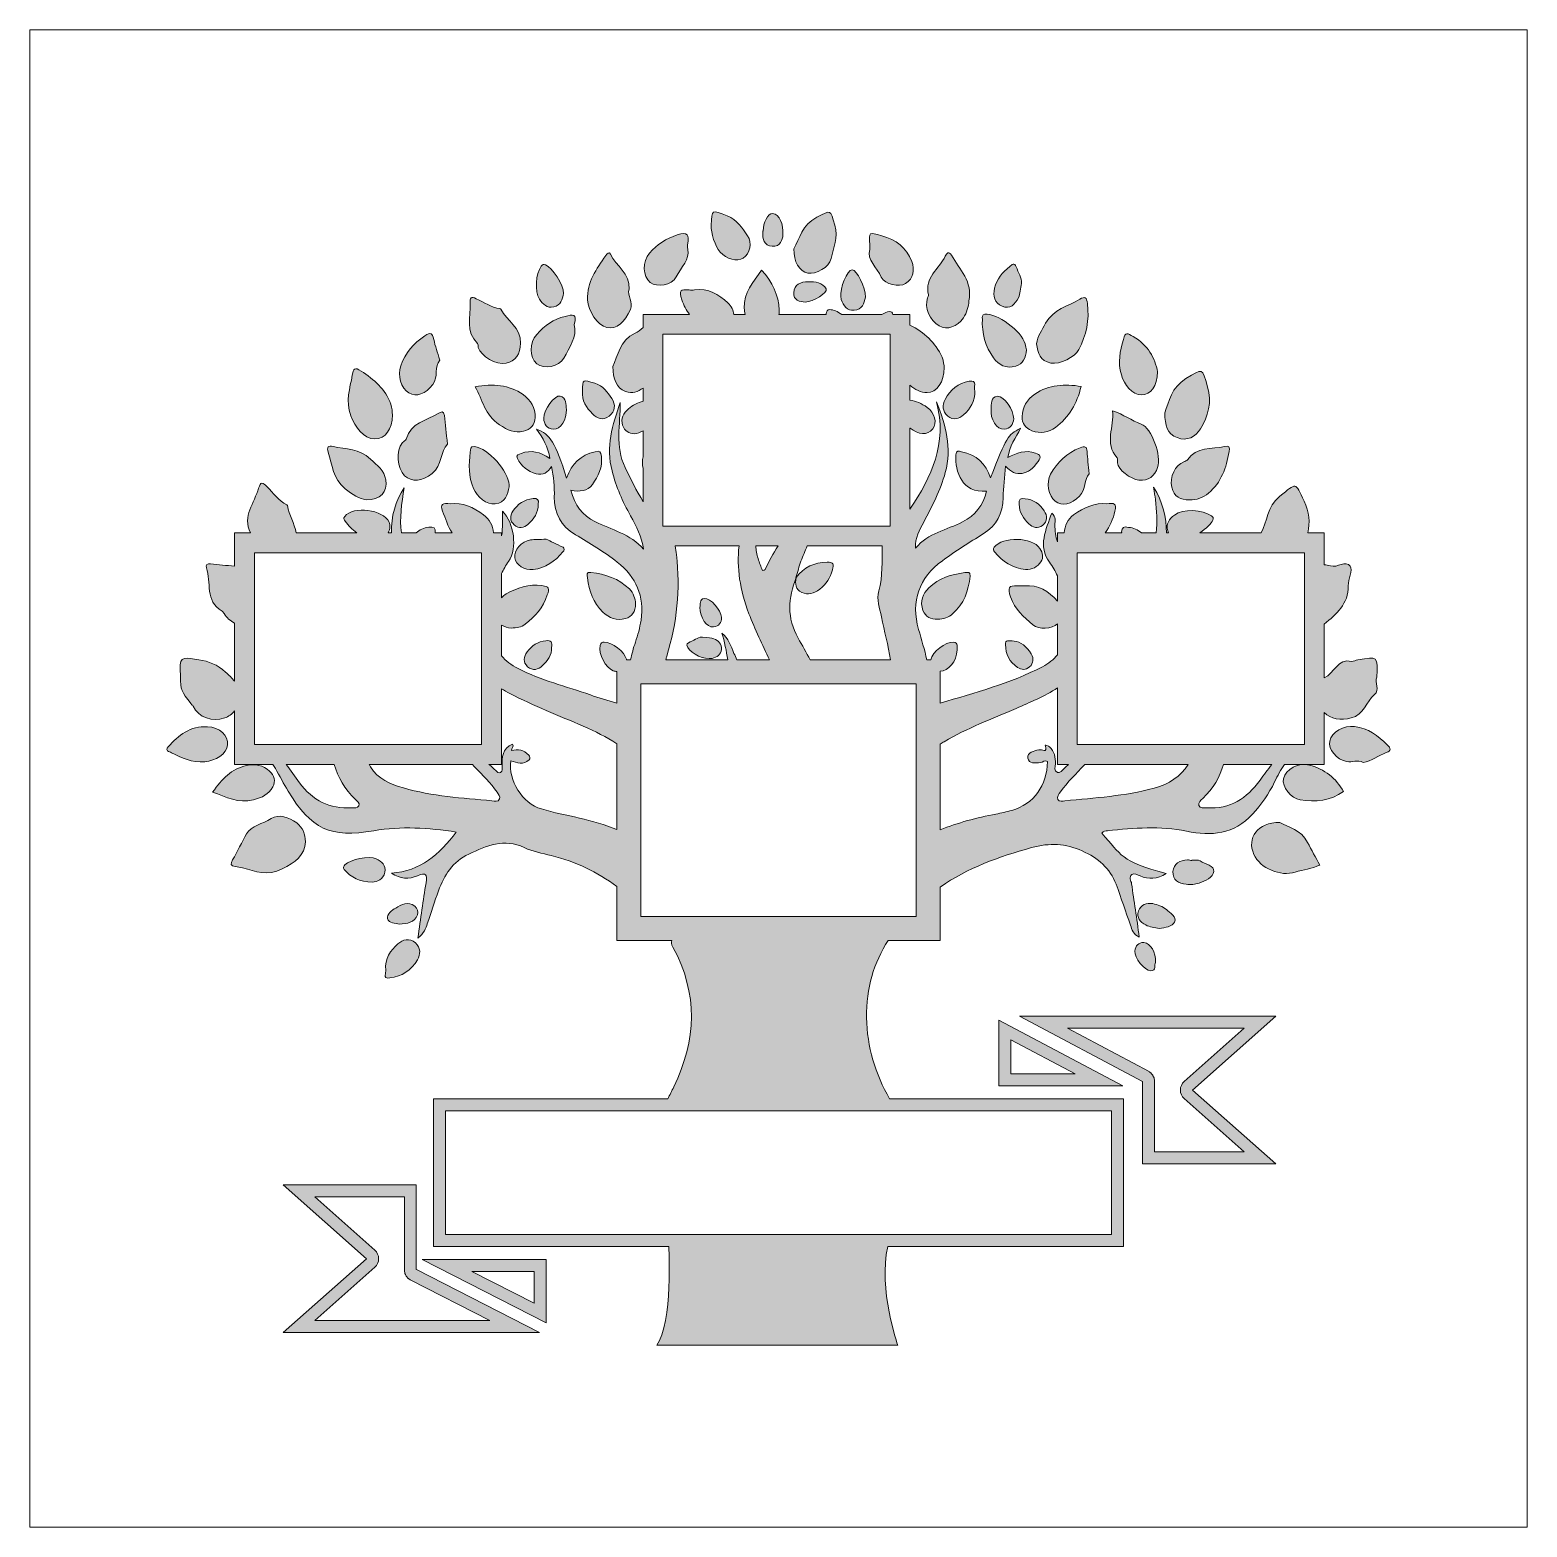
# Model space of a CAD drawing. Header units: inches. Extents: x 0 to 12, y -12 to 0.
import ezdxf

# ---------------------------------------------------------------- set-up
doc = ezdxf.new("R2010")
doc.units = ezdxf.units.IN
doc.header["$MEASUREMENT"] = 0
doc.layers.add('Layer 1', color=7, linetype='Continuous')

# ---------------------------------------------------------------- blocks, each defined once
blk = doc.blocks.new('block 2')
at = {"layer": 'Layer 1', "true_color": 0xffffff}
h = blk.add_hatch(color=7, dxfattribs=at)
h.dxf.hatch_style = 2
edge = h.paths.add_edge_path()
edge.add_spline(control_points=[(5.718, -1.828), (5.769, -1.794), (5.793, -1.707), (5.751, -1.649), (5.708, -1.588), (5.67, -1.521), (5.589, -1.49), (5.463, -1.44), (5.465, -1.434), (5.46, -1.566), (5.457, -1.627), (5.493, -1.734), (5.532, -1.78), (5.583, -1.839), (5.667, -1.861), (5.718, -1.828)], knot_values=[0, 0, 0, 0, 1, 1, 1, 2, 2, 2, 3, 3, 3, 4, 4, 4, 5, 5, 5, 5], degree=3, periodic=1)
h = blk.add_hatch(color=7, dxfattribs=at)
h.dxf.hatch_style = 2
edge = h.paths.add_edge_path()
edge.add_spline(control_points=[(6.236, -1.949), (6.298, -1.961), (6.408, -1.902), (6.422, -1.833), (6.44, -1.746), (6.48, -1.664), (6.451, -1.566), (6.413, -1.435), (6.427, -1.441), (6.306, -1.502), (6.189, -1.562), (6.168, -1.673), (6.124, -1.754), (6.119, -1.86), (6.169, -1.937), (6.236, -1.949)], knot_values=[0, 0, 0, 0, 1, 1, 1, 2, 2, 2, 3, 3, 3, 4, 4, 4, 5, 5, 5, 5], degree=3, periodic=1)
h = blk.add_hatch(color=7, dxfattribs=at)
h.dxf.hatch_style = 2
edge = h.paths.add_edge_path()
edge.add_spline(control_points=[(5.948, -1.734), (6.018, -1.739), (6.032, -1.679), (6.036, -1.643), (6.037, -1.554), (6.011, -1.478), (5.953, -1.471), (5.913, -1.467), (5.879, -1.548), (5.876, -1.609), (5.876, -1.612), (5.875, -1.615), (5.875, -1.618), (5.869, -1.676), (5.886, -1.729), (5.948, -1.734)], knot_values=[0, 0, 0, 0, 1, 1, 1, 2, 2, 2, 3, 3, 3, 4, 4, 4, 5, 5, 5, 5], degree=3, periodic=1)
h = blk.add_hatch(color=7, dxfattribs=at)
h.dxf.hatch_style = 2
edge = h.paths.add_edge_path()
edge.add_spline(control_points=[(4.972, -2.024), (5.026, -2.066), (5.145, -2.048), (5.18, -1.979), (5.218, -1.903), (5.293, -1.838), (5.272, -1.76), (5.272, -1.729), (5.271, -1.721), (5.272, -1.712), (5.284, -1.642), (5.274, -1.616), (5.189, -1.643), (5.098, -1.672), (5.027, -1.719), (4.966, -1.789), (4.907, -1.855), (4.91, -1.977), (4.972, -2.024)], knot_values=[0, 0, 0, 0, 1, 1, 1, 2, 2, 2, 3, 3, 3, 4, 4, 4, 5, 5, 5, 6, 6, 6, 6], degree=3, periodic=1)
h = blk.add_hatch(color=7, dxfattribs=at)
h.dxf.hatch_style = 2
edge = h.paths.add_edge_path()
edge.add_spline(control_points=[(6.824, -1.981), (6.853, -2.041), (6.968, -2.065), (7.018, -2.032), (7.084, -1.99), (7.093, -1.924), (7.068, -1.856), (7.025, -1.745), (6.942, -1.681), (6.827, -1.649), (6.724, -1.62), (6.725, -1.615), (6.731, -1.723), (6.731, -1.728), (6.731, -1.734), (6.731, -1.76), (6.708, -1.84), (6.787, -1.904), (6.824, -1.981)], knot_values=[0, 0, 0, 0, 1, 1, 1, 2, 2, 2, 3, 3, 3, 4, 4, 4, 5, 5, 5, 6, 6, 6, 6], degree=3, periodic=1)
h = blk.add_hatch(color=7, dxfattribs=at)
h.dxf.hatch_style = 2
edge = h.paths.add_edge_path()
edge.add_spline(control_points=[(4.625, -2.385), (4.703, -2.402), (4.771, -2.341), (4.813, -2.241), (4.84, -2.179), (4.784, -2.133), (4.802, -2.077), (4.814, -1.951), (4.696, -1.894), (4.653, -1.796), (4.644, -1.774), (4.625, -1.793), (4.615, -1.809), (4.542, -1.917), (4.462, -2.02), (4.47, -2.164), (4.474, -2.253), (4.547, -2.369), (4.625, -2.385)], knot_values=[0, 0, 0, 0, 1, 1, 1, 2, 2, 2, 3, 3, 3, 4, 4, 4, 5, 5, 5, 6, 6, 6, 6], degree=3, periodic=1)
h = blk.add_hatch(color=7, dxfattribs=at)
h.dxf.hatch_style = 2
edge = h.paths.add_edge_path()
edge.add_spline(control_points=[(7.288, -2.372), (7.353, -2.407), (7.431, -2.382), (7.482, -2.308), (7.51, -2.266), (7.523, -2.219), (7.526, -2.172), (7.559, -2.018), (7.452, -1.92), (7.386, -1.806), (7.365, -1.771), (7.349, -1.789), (7.337, -1.813), (7.287, -1.914), (7.167, -1.985), (7.202, -2.124), (7.204, -2.131), (7.198, -2.14), (7.195, -2.148), (7.167, -2.221), (7.211, -2.33), (7.288, -2.372)], knot_values=[0, 0, 0, 0, 1, 1, 1, 2, 2, 2, 3, 3, 3, 4, 4, 4, 5, 5, 5, 6, 6, 6, 7, 7, 7, 7], degree=3, periodic=1)
h = blk.add_hatch(color=7, dxfattribs=at)
h.dxf.hatch_style = 2
edge = h.paths.add_edge_path()
edge.add_spline(control_points=[(4.198, -2.22), (4.256, -2.207), (4.268, -2.157), (4.277, -2.112), (4.279, -2.047), (4.186, -1.902), (4.133, -1.882), (4.117, -1.876), (4.109, -1.88), (4.098, -1.894), (4.054, -1.954), (4.044, -2.094), (4.085, -2.158), (4.111, -2.199), (4.145, -2.232), (4.198, -2.22)], knot_values=[0, 0, 0, 0, 1, 1, 1, 2, 2, 2, 3, 3, 3, 4, 4, 4, 5, 5, 5, 5], degree=3, periodic=1)
h = blk.add_hatch(color=7, dxfattribs=at)
h.dxf.hatch_style = 2
edge = h.paths.add_edge_path()
edge.add_spline(control_points=[(7.792, -2.215), (7.856, -2.242), (7.898, -2.198), (7.923, -2.146), (7.938, -2.114), (7.94, -2.074), (7.949, -2.032), (7.949, -1.986), (7.922, -1.944), (7.905, -1.899), (7.89, -1.861), (7.871, -1.882), (7.853, -1.897), (7.794, -1.942), (7.75, -1.998), (7.732, -2.07), (7.716, -2.131), (7.73, -2.189), (7.792, -2.215)], knot_values=[0, 0, 0, 0, 1, 1, 1, 2, 2, 2, 3, 3, 3, 4, 4, 4, 5, 5, 5, 6, 6, 6, 6], degree=3, periodic=1)
h = blk.add_hatch(color=7, dxfattribs=at)
h.dxf.hatch_style = 2
edge = h.paths.add_edge_path()
edge.add_spline(control_points=[(6.706, -7.916), (6.701, -7.681), (6.765, -7.477), (6.879, -7.298), (6.879, -7.298), (7.296, -7.298), (7.296, -7.298), (7.296, -7.298), (7.296, -6.871), (7.296, -6.871), (7.516, -6.717), (7.766, -6.627), (8.028, -6.554), (8.175, -6.514), (8.3, -6.521), (8.435, -6.581), (8.563, -6.638), (8.656, -6.72), (8.706, -6.848), (8.748, -6.957), (8.782, -7.068), (8.822, -7.176), (8.834, -7.209), (8.839, -7.25), (8.892, -7.271), (8.871, -7.122), (8.85, -6.982), (8.83, -6.843), (8.827, -6.819), (8.805, -6.79), (8.833, -6.77), (8.854, -6.755), (8.877, -6.773), (8.898, -6.781), (8.968, -6.808), (9.035, -6.807), (9.106, -6.762), (8.738, -6.661), (8.749, -6.615), (8.592, -6.438), (8.603, -6.421), (8.622, -6.421), (8.638, -6.419), (8.849, -6.396), (9.059, -6.379), (9.271, -6.423), (9.468, -6.464), (9.652, -6.447), (9.799, -6.286), (9.87, -6.208), (9.931, -6.123), (9.976, -6.028), (10, -5.977), (10.026, -5.929), (10.057, -5.887), (10.057, -5.887), (10.375, -5.887), (10.375, -5.887), (10.375, -5.887), (10.375, -5.472), (10.375, -5.472), (10.426, -5.524), (10.507, -5.536), (10.591, -5.515), (10.693, -5.489), (10.709, -5.384), (10.777, -5.328), (10.824, -5.289), (10.774, -5.229), (10.796, -5.189), (10.803, -5.02), (10.803, -5.02), (10.644, -5.049), (10.627, -5.052), (10.609, -5.064), (10.594, -5.061), (10.481, -5.036), (10.454, -5.156), (10.375, -5.194), (10.375, -5.194), (10.375, -4.762), (10.375, -4.762), (10.472, -4.682), (10.569, -4.602), (10.567, -4.456), (10.567, -4.402), (10.605, -4.331), (10.582, -4.297), (10.549, -4.248), (10.477, -4.314), (10.424, -4.296), (10.407, -4.29), (10.39, -4.287), (10.375, -4.287), (10.375, -4.287), (10.375, -4.031), (10.375, -4.031), (10.375, -4.031), (10.244, -4.031), (10.244, -4.031), (10.26, -3.949), (10.256, -3.865), (10.213, -3.777), (10.137, -3.621), (10.155, -3.628), (10.018, -3.738), (9.914, -3.822), (9.918, -3.943), (9.87, -4.031), (9.87, -4.031), (9.377, -4.031), (9.377, -4.031), (9.427, -3.997), (9.472, -3.956), (9.482, -3.929), (9.489, -3.911), (9.483, -3.905), (9.47, -3.895), (9.4, -3.842), (9.24, -3.838), (9.174, -3.888), (9.133, -3.92), (9.103, -3.959), (9.12, -4.015), (9.122, -4.02), (9.125, -4.026), (9.127, -4.031), (9.127, -4.031), (9.109, -4.031), (9.109, -4.031), (9.111, -3.908), (9.078, -3.781), (9.006, -3.664), (9.013, -3.71), (9.018, -3.737), (9.021, -3.764), (9.029, -3.853), (9.041, -3.943), (9.026, -4.031), (9.026, -4.031), (8.909, -4.031), (8.909, -4.031), (8.881, -4.006), (8.847, -3.991), (8.806, -3.987), (8.787, -3.985), (8.766, -3.975), (8.754, -4.002), (8.75, -4.009), (8.75, -4.019), (8.751, -4.031), (8.751, -4.031), (8.618, -4.031), (8.618, -4.031), (8.655, -3.979), (8.683, -3.922), (8.697, -3.856), (8.71, -3.796), (8.692, -3.789), (8.629, -3.799), (8.538, -3.787), (8.449, -3.829), (8.365, -3.887), (8.32, -3.919), (8.293, -3.976), (8.29, -4.031), (8.29, -4.031), (8.236, -4.031), (8.236, -4.031), (8.236, -4.031), (8.236, -4.104), (8.236, -4.104), (8.221, -4.061), (8.216, -4.013), (8.215, -3.966), (8.215, -3.937), (8.227, -3.904), (8.19, -3.872), (8.143, -4.008), (8.078, -4.135), (8.172, -4.267), (8.198, -4.302), (8.218, -4.338), (8.236, -4.376), (8.236, -4.376), (8.236, -4.578), (8.236, -4.578), (8.167, -4.5), (8.083, -4.445), (7.97, -4.456), (7.953, -4.456), (7.935, -4.458), (7.918, -4.456), (7.843, -4.45), (7.835, -4.472), (7.86, -4.545), (7.895, -4.643), (7.966, -4.705), (8.038, -4.767), (8.087, -4.809), (8.191, -4.801), (8.236, -4.759), (8.236, -4.759), (8.236, -5.009), (8.236, -5.009), (8.205, -5.046), (8.166, -5.078), (8.116, -5.104), (7.856, -5.238), (7.574, -5.313), (7.296, -5.396), (7.296, -5.396), (7.296, -5.141), (7.296, -5.141), (7.36, -5.143), (7.428, -5.059), (7.432, -4.97), (7.426, -4.949), (7.449, -4.911), (7.401, -4.907), (7.338, -4.901), (7.233, -4.986), (7.221, -5.049), (7.221, -5.049), (7.189, -5.049), (7.189, -5.049), (7.171, -4.968), (7.146, -4.887), (7.123, -4.806), (7.059, -4.579), (7.125, -4.392), (7.314, -4.254), (7.419, -4.177), (7.531, -4.108), (7.641, -4.039), (7.75, -3.972), (7.798, -3.875), (7.801, -3.749), (7.802, -3.667), (7.812, -3.586), (7.819, -3.496), (7.901, -3.591), (8.005, -3.571), (8.081, -3.459), (8.107, -3.421), (8.102, -3.407), (8.059, -3.391), (7.98, -3.363), (7.911, -3.393), (7.839, -3.426), (7.85, -3.336), (7.901, -3.271), (7.941, -3.191), (7.832, -3.253), (7.832, -3.254), (7.699, -3.591), (7.664, -3.474), (7.586, -3.406), (7.468, -3.381), (7.444, -3.375), (7.425, -3.366), (7.422, -3.406), (7.414, -3.541), (7.472, -3.715), (7.667, -3.697), (7.641, -3.811), (7.574, -3.892), (7.476, -3.943), (7.348, -4.008), (7.199, -4.032), (7.099, -4.153), (7.093, -4.07), (7.131, -4.008), (7.164, -3.946), (7.231, -3.817), (7.298, -3.69), (7.337, -3.548), (7.391, -3.351), (7.341, -3.168), (7.267, -2.982), (7.355, -3.317), (7.226, -3.58), (7.054, -3.842), (7.054, -3.842), (7.054, -3.191), (7.054, -3.191), (7.055, -3.191), (7.055, -3.191), (7.055, -3.191), (7.12, -3.245), (7.193, -3.253), (7.236, -3.198), (7.274, -3.149), (7.253, -3.07), (7.191, -3.025), (7.147, -2.994), (7.101, -2.973), (7.054, -2.967), (7.054, -2.967), (7.054, -2.846), (7.054, -2.846), (7.092, -2.883), (7.143, -2.909), (7.191, -2.907), (7.268, -2.905), (7.329, -2.825), (7.329, -2.705), (7.326, -2.691), (7.324, -2.655), (7.311, -2.624), (7.258, -2.504), (7.168, -2.424), (7.054, -2.366), (7.054, -2.366), (7.054, -2.28), (7.054, -2.28), (7.054, -2.28), (6.917, -2.28), (6.917, -2.28), (6.915, -2.265), (6.908, -2.257), (6.889, -2.258), (6.871, -2.26), (6.85, -2.268), (6.829, -2.28), (6.829, -2.28), (6.507, -2.28), (6.507, -2.28), (6.474, -2.257), (6.44, -2.241), (6.412, -2.242), (6.388, -2.242), (6.385, -2.256), (6.382, -2.274), (6.381, -2.276), (6.381, -2.278), (6.381, -2.28), (6.381, -2.28), (6.004, -2.28), (6.004, -2.28), (6.006, -2.269), (6.006, -2.258), (6.006, -2.246), (6, -2.125), (5.952, -2.021), (5.864, -1.925), (5.797, -2.023), (5.719, -2.105), (5.726, -2.229), (5.727, -2.247), (5.729, -2.264), (5.732, -2.28), (5.732, -2.28), (5.642, -2.28), (5.642, -2.28), (5.639, -2.248), (5.624, -2.215), (5.594, -2.188), (5.522, -2.122), (5.436, -2.067), (5.327, -2.084), (5.312, -2.085), (5.297, -2.086), (5.283, -2.084), (5.216, -2.076), (5.201, -2.088), (5.225, -2.162), (5.24, -2.207), (5.261, -2.246), (5.287, -2.28), (5.287, -2.28), (4.915, -2.28), (4.915, -2.28), (4.915, -2.28), (4.915, -2.386), (4.915, -2.386), (4.894, -2.403), (4.873, -2.421), (4.851, -2.431), (4.726, -2.487), (4.714, -2.613), (4.672, -2.698), (4.675, -2.798), (4.697, -2.867), (4.774, -2.898), (4.829, -2.919), (4.872, -2.898), (4.915, -2.87), (4.915, -2.87), (4.915, -2.975), (4.915, -2.975), (4.873, -2.986), (4.833, -3.006), (4.797, -3.038), (4.76, -3.071), (4.733, -3.116), (4.75, -3.169), (4.765, -3.215), (4.803, -3.236), (4.846, -3.237), (4.867, -3.237), (4.891, -3.227), (4.915, -3.212), (4.915, -3.212), (4.915, -3.421), (4.915, -3.421), (4.906, -3.448), (4.908, -3.483), (4.915, -3.515), (4.915, -3.515), (4.915, -3.782), (4.915, -3.782), (4.862, -3.691), (4.815, -3.6), (4.771, -3.508), (4.688, -3.337), (4.732, -3.161), (4.732, -2.986), (4.668, -3.165), (4.614, -3.343), (4.666, -3.535), (4.7, -3.662), (4.749, -3.782), (4.815, -3.895), (4.863, -3.978), (4.903, -4.063), (4.919, -4.163), (4.815, -4.039), (4.662, -4.008), (4.528, -3.941), (4.429, -3.892), (4.365, -3.809), (4.336, -3.69), (4.407, -3.703), (4.469, -3.697), (4.509, -3.643), (4.557, -3.577), (4.59, -3.506), (4.581, -3.419), (4.577, -3.377), (4.57, -3.372), (4.53, -3.381), (4.415, -3.407), (4.341, -3.476), (4.302, -3.592), (4.213, -3.312), (4.169, -3.238), (4.06, -3.199), (4.112, -3.271), (4.152, -3.34), (4.168, -3.434), (4.09, -3.382), (4.017, -3.365), (3.938, -3.394), (3.92, -3.401), (3.893, -3.406), (3.907, -3.434), (3.939, -3.497), (3.99, -3.539), (4.057, -3.557), (4.111, -3.572), (4.153, -3.549), (4.181, -3.498), (4.198, -3.582), (4.205, -3.662), (4.203, -3.743), (4.202, -3.877), (4.256, -3.976), (4.372, -4.046), (4.487, -4.114), (4.602, -4.182), (4.707, -4.265), (4.859, -4.385), (4.927, -4.539), (4.898, -4.732), (4.889, -4.791), (4.872, -4.851), (4.853, -4.908), (4.837, -4.955), (4.824, -5.002), (4.814, -5.049), (4.814, -5.049), (4.782, -5.049), (4.782, -5.049), (4.782, -5.048), (4.781, -5.046), (4.781, -5.044), (4.768, -4.986), (4.665, -4.905), (4.603, -4.907), (4.584, -4.904), (4.576, -4.914), (4.571, -4.935), (4.554, -5), (4.614, -5.116), (4.676, -5.137), (4.686, -5.14), (4.695, -5.142), (4.704, -5.142), (4.704, -5.142), (4.704, -5.397), (4.704, -5.397), (4.634, -5.373), (4.562, -5.355), (4.492, -5.33), (4.298, -5.261), (4.095, -5.215), (3.912, -5.118), (3.858, -5.09), (3.814, -5.056), (3.78, -5.017), (3.78, -5.017), (3.78, -4.77), (3.78, -4.77), (3.802, -4.785), (3.829, -4.792), (3.858, -4.794), (3.901, -4.793), (3.94, -4.788), (3.97, -4.763), (4.047, -4.7), (4.114, -4.63), (4.147, -4.529), (4.164, -4.475), (4.164, -4.463), (4.104, -4.454), (3.998, -4.44), (3.907, -4.47), (3.818, -4.52), (3.804, -4.528), (3.791, -4.539), (3.78, -4.553), (3.78, -4.553), (3.78, -4.358), (3.78, -4.358), (3.795, -4.325), (3.814, -4.292), (3.836, -4.26), (3.909, -4.152), (3.882, -3.956), (3.788, -3.856), (3.788, -3.856), (3.788, -3.956), (3.788, -3.956), (3.788, -3.989), (3.786, -4.022), (3.78, -4.054), (3.78, -4.054), (3.78, -4.031), (3.78, -4.031), (3.78, -4.031), (3.715, -4.031), (3.715, -4.031), (3.712, -3.972), (3.683, -3.923), (3.636, -3.887), (3.555, -3.825), (3.463, -3.786), (3.371, -3.799), (3.305, -3.788), (3.288, -3.802), (3.308, -3.857), (3.33, -3.918), (3.349, -3.977), (3.385, -4.031), (3.385, -4.031), (3.249, -4.031), (3.249, -4.031), (3.252, -3.991), (3.237, -3.98), (3.196, -3.986), (3.156, -3.991), (3.122, -4.006), (3.095, -4.031), (3.095, -4.031), (2.979, -4.031), (2.979, -4.031), (2.959, -3.915), (2.981, -3.795), (2.999, -3.67), (2.929, -3.771), (2.895, -3.902), (2.897, -4.031), (2.897, -4.031), (2.872, -4.031), (2.872, -4.031), (2.881, -4.015), (2.886, -3.998), (2.886, -3.979), (2.885, -3.973), (2.883, -3.958), (2.878, -3.945), (2.834, -3.844), (2.591, -3.813), (2.523, -3.899), (2.51, -3.915), (2.518, -3.925), (2.527, -3.937), (2.553, -3.974), (2.584, -4.005), (2.619, -4.031), (2.619, -4.031), (2.134, -4.031), (2.134, -4.031), (2.12, -3.956), (2.075, -3.888), (2.064, -3.813), (2.064, -3.811), (2.06, -3.809), (2.058, -3.807), (1.993, -3.772), (1.951, -3.711), (1.901, -3.661), (1.866, -3.626), (1.848, -3.619), (1.833, -3.673), (1.8, -3.791), (1.7, -3.896), (1.767, -4.031), (1.767, -4.031), (1.64, -4.031), (1.64, -4.031), (1.64, -4.031), (1.64, -4.298), (1.64, -4.298), (1.576, -4.292), (1.512, -4.287), (1.448, -4.279), (1.423, -4.276), (1.405, -4.284), (1.415, -4.312), (1.456, -4.427), (1.399, -4.578), (1.54, -4.658), (1.547, -4.662), (1.551, -4.671), (1.556, -4.678), (1.576, -4.712), (1.606, -4.738), (1.64, -4.754), (1.64, -4.754), (1.64, -5.22), (1.64, -5.22), (1.621, -5.195), (1.596, -5.172), (1.568, -5.147), (1.501, -5.087), (1.435, -5.061), (1.355, -5.048), (1.2, -5.023), (1.201, -5.022), (1.206, -5.177), (1.21, -5.297), (1.21, -5.297), (1.292, -5.402), (1.297, -5.408), (1.305, -5.414), (1.308, -5.421), (1.353, -5.51), (1.461, -5.55), (1.561, -5.515), (1.593, -5.503), (1.62, -5.483), (1.64, -5.458), (1.64, -5.458), (1.64, -5.887), (1.64, -5.887), (1.64, -5.887), (1.948, -5.887), (1.948, -5.887), (1.955, -5.897), (1.961, -5.908), (1.967, -5.919), (2.001, -5.98), (2.034, -6.042), (2.07, -6.101), (2.251, -6.405), (2.411, -6.48), (2.756, -6.419), (2.976, -6.38), (3.193, -6.396), (3.417, -6.429), (3.282, -6.609), (3.13, -6.744), (2.898, -6.758), (2.968, -6.805), (3.037, -6.811), (3.107, -6.779), (3.174, -6.749), (3.188, -6.768), (3.175, -6.837), (3.151, -6.978), (3.133, -7.12), (3.109, -7.28), (3.162, -7.24), (3.172, -7.201), (3.185, -7.164), (3.216, -7.076), (3.243, -6.987), (3.275, -6.9), (3.321, -6.775), (3.388, -6.666), (3.517, -6.606), (3.66, -6.54), (3.8, -6.476), (3.962, -6.554), (4.029, -6.586), (4.106, -6.6), (4.179, -6.618), (4.375, -6.665), (4.548, -6.751), (4.704, -6.865), (4.704, -6.865), (4.704, -7.298), (4.704, -7.298), (4.704, -7.298), (5.144, -7.298), (5.144, -7.298), (5.138, -7.311), (5.14, -7.328), (5.154, -7.353), (5.358, -7.723), (5.341, -8.097), (5.161, -8.472), (5.145, -8.505), (5.129, -8.537), (5.112, -8.568), (5.112, -8.568), (3.234, -8.568), (3.234, -8.568), (3.234, -8.568), (3.234, -9.75), (3.234, -9.75), (3.234, -9.75), (5.121, -9.75), (5.121, -9.75), (5.121, -9.75), (5.153, -10.367), (5.025, -10.543), (5.025, -10.543), (6.956, -10.543), (6.956, -10.543), (6.956, -10.543), (6.797, -10.091), (6.876, -9.75), (6.876, -9.75), (8.766, -9.75), (8.766, -9.75), (8.766, -9.75), (8.766, -8.568), (8.766, -8.568), (8.766, -8.568), (6.891, -8.568), (6.891, -8.568), (6.776, -8.369), (6.71, -8.151), (6.706, -7.916)], knot_values=[0, 0, 0, 0, 1, 1, 1, 2, 2, 2, 3, 3, 3, 4, 4, 4, 5, 5, 5, 6, 6, 6, 7, 7, 7, 8, 8, 8, 9, 9, 9, 10, 10, 10, 11, 11, 11, 12, 12, 12, 13, 13, 13, 14, 14, 14, 15, 15, 15, 16, 16, 16, 17, 17, 17, 18, 18, 18, 19, 19, 19, 20, 20, 20, 21, 21, 21, 22, 22, 22, 23, 23, 23, 24, 24, 24, 25, 25, 25, 26, 26, 26, 27, 27, 27, 28, 28, 28, 29, 29, 29, 30, 30, 30, 31, 31, 31, 32, 32, 32, 33, 33, 33, 34, 34, 34, 35, 35, 35, 36, 36, 36, 37, 37, 37, 38, 38, 38, 39, 39, 39, 40, 40, 40, 41, 41, 41, 42, 42, 42, 43, 43, 43, 44, 44, 44, 45, 45, 45, 46, 46, 46, 47, 47, 47, 48, 48, 48, 49, 49, 49, 50, 50, 50, 51, 51, 51, 52, 52, 52, 53, 53, 53, 54, 54, 54, 55, 55, 55, 56, 56, 56, 57, 57, 57, 58, 58, 58, 59, 59, 59, 60, 60, 60, 61, 61, 61, 62, 62, 62, 63, 63, 63, 64, 64, 64, 65, 65, 65, 66, 66, 66, 67, 67, 67, 68, 68, 68, 69, 69, 69, 70, 70, 70, 71, 71, 71, 72, 72, 72, 73, 73, 73, 74, 74, 74, 75, 75, 75, 76, 76, 76, 77, 77, 77, 78, 78, 78, 79, 79, 79, 80, 80, 80, 81, 81, 81, 82, 82, 82, 83, 83, 83, 84, 84, 84, 85, 85, 85, 86, 86, 86, 87, 87, 87, 88, 88, 88, 89, 89, 89, 90, 90, 90, 91, 91, 91, 92, 92, 92, 93, 93, 93, 94, 94, 94, 95, 95, 95, 96, 96, 96, 97, 97, 97, 98, 98, 98, 99, 99, 99, 100, 100, 100, 101, 101, 101, 102, 102, 102, 103, 103, 103, 104, 104, 104, 105, 105, 105, 106, 106, 106, 107, 107, 107, 108, 108, 108, 109, 109, 109, 110, 110, 110, 111, 111, 111, 112, 112, 112, 113, 113, 113, 114, 114, 114, 115, 115, 115, 116, 116, 116, 117, 117, 117, 118, 118, 118, 119, 119, 119, 120, 120, 120, 121, 121, 121, 122, 122, 122, 123, 123, 123, 124, 124, 124, 125, 125, 125, 126, 126, 126, 127, 127, 127, 128, 128, 128, 129, 129, 129, 130, 130, 130, 131, 131, 131, 132, 132, 132, 133, 133, 133, 134, 134, 134, 135, 135, 135, 136, 136, 136, 137, 137, 137, 138, 138, 138, 139, 139, 139, 140, 140, 140, 141, 141, 141, 142, 142, 142, 143, 143, 143, 144, 144, 144, 145, 145, 145, 146, 146, 146, 147, 147, 147, 148, 148, 148, 149, 149, 149, 150, 150, 150, 151, 151, 151, 152, 152, 152, 153, 153, 153, 154, 154, 154, 155, 155, 155, 156, 156, 156, 157, 157, 157, 158, 158, 158, 159, 159, 159, 160, 160, 160, 161, 161, 161, 162, 162, 162, 163, 163, 163, 164, 164, 164, 165, 165, 165, 166, 166, 166, 167, 167, 167, 168, 168, 168, 169, 169, 169, 170, 170, 170, 171, 171, 171, 172, 172, 172, 173, 173, 173, 174, 174, 174, 175, 175, 175, 176, 176, 176, 177, 177, 177, 178, 178, 178, 179, 179, 179, 180, 180, 180, 181, 181, 181, 182, 182, 182, 183, 183, 183, 184, 184, 184, 185, 185, 185, 186, 186, 186, 187, 187, 187, 188, 188, 188, 189, 189, 189, 190, 190, 190, 191, 191, 191, 192, 192, 192, 193, 193, 193, 194, 194, 194, 195, 195, 195, 196, 196, 196, 197, 197, 197, 198, 198, 198, 199, 199, 199, 200, 200, 200, 201, 201, 201, 202, 202, 202, 203, 203, 203, 204, 204, 204, 205, 205, 205, 206, 206, 206, 207, 207, 207, 208, 208, 208, 209, 209, 209, 210, 210, 210, 211, 211, 211, 212, 212, 212, 213, 213, 213, 214, 214, 214, 215, 215, 215, 216, 216, 216, 217, 217, 217, 218, 218, 218, 219, 219, 219, 220, 220, 220, 221, 221, 221, 222, 222, 222, 223, 223, 223, 224, 224, 224, 225, 225, 225, 226, 226, 226, 227, 227, 227, 228, 228, 228, 229, 229, 229, 230, 230, 230, 231, 231, 231, 232, 232, 232, 233, 233, 233, 234, 234, 234, 235, 235, 235, 236, 236, 236, 237, 237, 237, 238, 238, 238, 239, 239, 239, 240, 240, 240, 241, 241, 241, 242, 242, 242, 243, 243, 243, 244, 244, 244, 245, 245, 245, 246, 246, 246, 247, 247, 247, 248, 248, 248, 249, 249, 249, 250, 250, 250, 251, 251, 251, 252, 252, 252, 252], degree=3, periodic=1)
edge = h.paths.add_edge_path()
edge.add_spline(control_points=[(9.01, -6.078), (8.776, -6.14), (8.536, -6.156), (8.296, -6.179), (8.277, -6.18), (8.251, -6.188), (8.24, -6.169), (8.226, -6.145), (8.249, -6.125), (8.261, -6.107), (8.315, -6.027), (8.387, -5.963), (8.451, -5.892), (8.453, -5.89), (8.455, -5.888), (8.456, -5.887), (8.456, -5.887), (9.284, -5.887), (9.284, -5.887), (9.222, -5.983), (9.133, -6.045), (9.01, -6.078)], knot_values=[0, 0, 0, 0, 1, 1, 1, 2, 2, 2, 3, 3, 3, 4, 4, 4, 5, 5, 5, 6, 6, 6, 7, 7, 7, 7], degree=3, periodic=1)
edge = h.paths.add_edge_path()
edge.add_spline(control_points=[(9.86, -6.014), (9.754, -6.159), (9.619, -6.248), (9.432, -6.234), (9.41, -6.233), (9.38, -6.243), (9.37, -6.217), (9.36, -6.192), (9.386, -6.175), (9.402, -6.16), (9.485, -6.08), (9.537, -5.988), (9.566, -5.887), (9.566, -5.887), (9.953, -5.887), (9.953, -5.887), (9.922, -5.929), (9.891, -5.972), (9.86, -6.014)], knot_values=[0, 0, 0, 0, 1, 1, 1, 2, 2, 2, 3, 3, 3, 4, 4, 4, 5, 5, 5, 6, 6, 6, 6], degree=3, periodic=1)
h.paths.add_polyline_path([(8.831, -4.19), (8.957, -4.19), (8.971, -4.19), (9.085, -4.19), (9.894, -4.19), (10.185, -4.19), (10.216, -4.19), (10.216, -4.357), (10.216, -4.792), (10.216, -5.313), (10.216, -5.609), (10.216, -5.697), (10.216, -5.728), (10.116, -5.728), (9.938, -5.728), (9.718, -5.728), (9.593, -5.728), (9.353, -5.728), (8.56, -5.728), (8.478, -5.728), (8.395, -5.728), (8.395, -5.718), (8.395, -5.491), (8.395, -5.148), (8.395, -4.345), (8.395, -4.19)])
edge = h.paths.add_edge_path()
edge.add_spline(control_points=[(7.328, -5.705), (7.51, -5.596), (7.71, -5.524), (7.904, -5.438), (8.017, -5.388), (8.134, -5.343), (8.236, -5.273), (8.236, -5.273), (8.236, -5.887), (8.236, -5.887), (8.236, -5.887), (8.325, -5.887), (8.325, -5.887), (8.314, -5.897), (8.303, -5.907), (8.292, -5.917), (8.275, -5.932), (8.257, -5.96), (8.235, -5.951), (8.204, -5.94), (8.22, -5.906), (8.22, -5.882), (8.219, -5.831), (8.213, -5.783), (8.173, -5.746), (8.163, -5.737), (8.137, -5.73), (8.138, -5.733), (8.162, -5.804), (8.107, -5.764), (8.087, -5.769), (8.048, -5.781), (7.993, -5.791), (7.999, -5.836), (8.004, -5.884), (8.059, -5.877), (8.1, -5.873), (8.118, -5.872), (8.134, -5.847), (8.155, -5.865), (8.156, -6.053), (8.045, -6.206), (7.87, -6.256), (7.828, -6.268), (7.786, -6.277), (7.743, -6.285), (7.588, -6.314), (7.438, -6.355), (7.296, -6.411), (7.296, -6.411), (7.296, -5.725), (7.296, -5.725), (7.306, -5.718), (7.317, -5.712), (7.328, -5.705)], knot_values=[0, 0, 0, 0, 1, 1, 1, 2, 2, 2, 3, 3, 3, 4, 4, 4, 5, 5, 5, 6, 6, 6, 7, 7, 7, 8, 8, 8, 9, 9, 9, 10, 10, 10, 11, 11, 11, 12, 12, 12, 13, 13, 13, 14, 14, 14, 15, 15, 15, 16, 16, 16, 17, 17, 17, 18, 18, 18, 18], degree=3, periodic=1)
edge = h.paths.add_edge_path()
edge.add_spline(control_points=[(6.157, -4.874), (6.066, -4.714), (6.077, -4.553), (6.141, -4.389), (6.141, -4.389), (6.14, -4.39), (6.14, -4.39), (6.154, -4.346), (6.164, -4.3), (6.18, -4.257), (6.196, -4.216), (6.213, -4.176), (6.23, -4.136), (6.23, -4.136), (6.831, -4.136), (6.831, -4.136), (6.829, -4.257), (6.837, -4.377), (6.804, -4.497), (6.785, -4.564), (6.812, -4.635), (6.825, -4.703), (6.848, -4.819), (6.879, -4.933), (6.899, -5.049), (6.899, -5.049), (6.255, -5.049), (6.255, -5.049), (6.223, -4.991), (6.19, -4.932), (6.157, -4.874)], knot_values=[0, 0, 0, 0, 1, 1, 1, 2, 2, 2, 3, 3, 3, 4, 4, 4, 5, 5, 5, 6, 6, 6, 7, 7, 7, 8, 8, 8, 9, 9, 9, 10, 10, 10, 10], degree=3, periodic=1)
h.paths.add_polyline_path([(5.074, -2.439), (5.7, -2.439), (5.759, -2.439), (6.12, -2.439), (6.29, -2.439), (6.396, -2.439), (6.631, -2.439), (6.689, -2.439), (6.895, -2.439), (6.895, -2.499), (6.895, -3.163), (6.895, -3.26), (6.895, -3.771), (6.895, -3.977), (6.84, -3.977), (6.303, -3.977), (6.098, -3.977), (5.837, -3.977), (5.718, -3.977), (5.674, -3.977), (5.485, -3.977), (5.156, -3.977), (5.074, -3.977), (5.074, -3.884), (5.074, -3.683), (5.074, -3.433)])
edge = h.paths.add_edge_path()
edge.add_spline(control_points=[(5.997, -4.136), (5.958, -4.197), (5.922, -4.26), (5.893, -4.326), (5.891, -4.329), (5.883, -4.329), (5.871, -4.332), (5.859, -4.301), (5.846, -4.269), (5.836, -4.237), (5.825, -4.203), (5.819, -4.169), (5.818, -4.136), (5.818, -4.136), (5.997, -4.136), (5.997, -4.136)], knot_values=[0, 0, 0, 0, 1, 1, 1, 2, 2, 2, 3, 3, 3, 4, 4, 4, 5, 5, 5, 5], degree=3, periodic=1)
edge = h.paths.add_edge_path()
edge.add_spline(control_points=[(5.104, -5.019), (5.186, -4.752), (5.215, -4.486), (5.182, -4.205), (5.179, -4.183), (5.176, -4.159), (5.172, -4.136), (5.172, -4.136), (5.684, -4.136), (5.684, -4.136), (5.663, -4.309), (5.691, -4.49), (5.763, -4.679), (5.812, -4.805), (5.87, -4.928), (5.929, -5.049), (5.929, -5.049), (5.666, -5.049), (5.666, -5.049), (5.658, -5.032), (5.651, -5.014), (5.643, -4.997), (5.618, -4.939), (5.6, -4.876), (5.546, -4.834), (5.568, -4.904), (5.582, -4.977), (5.594, -5.049), (5.594, -5.049), (5.097, -5.049), (5.097, -5.049), (5.099, -5.039), (5.101, -5.029), (5.104, -5.019)], knot_values=[0, 0, 0, 0, 1, 1, 1, 2, 2, 2, 3, 3, 3, 4, 4, 4, 5, 5, 5, 6, 6, 6, 7, 7, 7, 8, 8, 8, 9, 9, 9, 10, 10, 10, 11, 11, 11, 11], degree=3, periodic=1)
h.paths.add_polyline_path([(2.918, -4.19), (3.169, -4.19), (3.62, -4.19), (3.62, -4.321), (3.62, -5.146), (3.62, -5.483), (3.62, -5.714), (3.62, -5.728), (3.524, -5.728), (3.443, -5.728), (2.655, -5.728), (2.411, -5.728), (2.287, -5.728), (2.062, -5.728), (1.89, -5.728), (1.8, -5.728), (1.8, -5.698), (1.8, -5.622), (1.8, -5.296), (1.8, -4.761), (1.8, -4.376), (1.8, -4.19), (1.819, -4.19), (2.109, -4.19)])
edge = h.paths.add_edge_path()
edge.add_spline(control_points=[(2.635, -6.219), (2.625, -6.24), (2.599, -6.233), (2.58, -6.234), (2.402, -6.248), (2.265, -6.174), (2.16, -6.034), (2.124, -5.985), (2.089, -5.935), (2.053, -5.887), (2.053, -5.887), (2.439, -5.887), (2.439, -5.887), (2.469, -5.991), (2.522, -6.086), (2.61, -6.168), (2.624, -6.181), (2.646, -6.196), (2.635, -6.219)], knot_values=[0, 0, 0, 0, 1, 1, 1, 2, 2, 2, 3, 3, 3, 4, 4, 4, 5, 5, 5, 6, 6, 6, 6], degree=3, periodic=1)
edge = h.paths.add_edge_path()
edge.add_spline(control_points=[(3.765, -6.164), (3.753, -6.192), (3.724, -6.18), (3.703, -6.178), (3.465, -6.156), (3.225, -6.143), (2.994, -6.075), (2.889, -6.045), (2.79, -6.004), (2.729, -5.906), (2.725, -5.899), (2.721, -5.893), (2.718, -5.887), (2.718, -5.887), (3.547, -5.887), (3.547, -5.887), (3.553, -5.894), (3.56, -5.901), (3.566, -5.908), (3.628, -5.973), (3.694, -6.034), (3.744, -6.11), (3.755, -6.126), (3.774, -6.144), (3.765, -6.164)], knot_values=[0, 0, 0, 0, 1, 1, 1, 2, 2, 2, 3, 3, 3, 4, 4, 4, 5, 5, 5, 6, 6, 6, 7, 7, 7, 8, 8, 8, 8], degree=3, periodic=1)
edge = h.paths.add_edge_path()
edge.add_spline(control_points=[(4.404, -6.317), (4.302, -6.293), (4.2, -6.274), (4.1, -6.244), (3.946, -6.198), (3.832, -6.015), (3.854, -5.858), (3.904, -5.872), (3.955, -5.894), (4.001, -5.851), (4.014, -5.839), (4.008, -5.825), (3.998, -5.813), (3.96, -5.769), (3.911, -5.765), (3.859, -5.775), (3.856, -5.756), (3.886, -5.748), (3.867, -5.724), (3.786, -5.759), (3.783, -5.831), (3.784, -5.904), (3.784, -5.92), (3.791, -5.941), (3.772, -5.951), (3.757, -5.959), (3.744, -5.947), (3.734, -5.937), (3.716, -5.92), (3.698, -5.903), (3.679, -5.887), (3.679, -5.887), (3.78, -5.887), (3.78, -5.887), (3.78, -5.887), (3.78, -5.28), (3.78, -5.28), (3.801, -5.294), (3.824, -5.307), (3.847, -5.319), (4.038, -5.417), (4.238, -5.497), (4.435, -5.58), (4.531, -5.621), (4.621, -5.668), (4.704, -5.721), (4.704, -5.721), (4.704, -6.408), (4.704, -6.408), (4.608, -6.371), (4.507, -6.341), (4.404, -6.317)], knot_values=[0, 0, 0, 0, 1, 1, 1, 2, 2, 2, 3, 3, 3, 4, 4, 4, 5, 5, 5, 6, 6, 6, 7, 7, 7, 8, 8, 8, 9, 9, 9, 10, 10, 10, 11, 11, 11, 12, 12, 12, 13, 13, 13, 14, 14, 14, 15, 15, 15, 16, 16, 16, 17, 17, 17, 17], degree=3, periodic=1)
h.paths.add_polyline_path([(4.897, -7.105), (4.897, -7.026), (4.897, -6.494), (4.897, -5.869), (4.897, -5.242), (5.086, -5.242), (5.629, -5.242), (5.743, -5.242), (6.022, -5.242), (6.36, -5.242), (6.921, -5.242), (7.103, -5.242), (7.103, -5.872), (7.103, -6.498), (7.103, -7.03), (7.103, -7.105), (7.029, -7.105), (4.972, -7.105)])
h.paths.add_polyline_path([(8.67, -9.654), (3.33, -9.654), (3.33, -8.664), (8.67, -8.664)])
h = blk.add_hatch(color=7, dxfattribs=at)
h.dxf.hatch_style = 2
edge = h.paths.add_edge_path()
edge.add_spline(control_points=[(6.214, -2.182), (6.279, -2.18), (6.399, -2.103), (6.383, -2.075), (6.354, -2.024), (6.295, -2.018), (6.239, -2.019), (6.179, -2.019), (6.124, -2.037), (6.122, -2.107), (6.12, -2.166), (6.169, -2.18), (6.214, -2.182)], knot_values=[0, 0, 0, 0, 1, 1, 1, 2, 2, 2, 3, 3, 3, 4, 4, 4, 4], degree=3, periodic=1)
h = blk.add_hatch(color=7, dxfattribs=at)
h.dxf.hatch_style = 2
edge = h.paths.add_edge_path()
edge.add_spline(control_points=[(6.503, -2.16), (6.521, -2.209), (6.547, -2.252), (6.607, -2.247), (6.671, -2.242), (6.687, -2.19), (6.697, -2.143), (6.698, -2.064), (6.627, -1.922), (6.59, -1.923), (6.549, -1.923), (6.491, -2.067), (6.5, -2.143), (6.501, -2.149), (6.501, -2.155), (6.503, -2.16)], knot_values=[0, 0, 0, 0, 1, 1, 1, 2, 2, 2, 3, 3, 3, 4, 4, 4, 5, 5, 5, 5], degree=3, periodic=1)
h = blk.add_hatch(color=7, dxfattribs=at)
h.dxf.hatch_style = 2
edge = h.paths.add_edge_path()
edge.add_spline(control_points=[(3.588, -2.513), (3.594, -2.519), (3.591, -2.534), (3.594, -2.545), (3.615, -2.618), (3.735, -2.685), (3.818, -2.671), (3.89, -2.658), (3.933, -2.597), (3.932, -2.51), (3.938, -2.386), (3.822, -2.332), (3.775, -2.238), (3.774, -2.235), (3.77, -2.234), (3.767, -2.234), (3.697, -2.224), (3.639, -2.184), (3.578, -2.154), (3.535, -2.133), (3.527, -2.149), (3.528, -2.187), (3.533, -2.299), (3.489, -2.418), (3.588, -2.513)], knot_values=[0, 0, 0, 0, 1, 1, 1, 2, 2, 2, 3, 3, 3, 4, 4, 4, 5, 5, 5, 6, 6, 6, 7, 7, 7, 8, 8, 8, 8], degree=3, periodic=1)
h = blk.add_hatch(color=7, dxfattribs=at)
h.dxf.hatch_style = 2
edge = h.paths.add_edge_path()
edge.add_spline(control_points=[(8.183, -2.67), (8.253, -2.685), (8.377, -2.622), (8.407, -2.562), (8.466, -2.446), (8.494, -2.326), (8.476, -2.194), (8.469, -2.141), (8.459, -2.134), (8.415, -2.159), (8.319, -2.216), (8.207, -2.236), (8.141, -2.351), (8.11, -2.406), (8.078, -2.453), (8.069, -2.515), (8.076, -2.59), (8.099, -2.653), (8.183, -2.67)], knot_values=[0, 0, 0, 0, 1, 1, 1, 2, 2, 2, 3, 3, 3, 4, 4, 4, 5, 5, 5, 6, 6, 6, 6], degree=3, periodic=1)
h = blk.add_hatch(color=7, dxfattribs=at)
h.dxf.hatch_style = 2
edge = h.paths.add_edge_path()
edge.add_spline(control_points=[(4.063, -2.675), (4.12, -2.721), (4.241, -2.701), (4.279, -2.63), (4.325, -2.544), (4.387, -2.46), (4.363, -2.36), (4.388, -2.269), (4.351, -2.282), (4.29, -2.296), (4.196, -2.318), (4.126, -2.37), (4.063, -2.44), (4.002, -2.508), (4, -2.624), (4.063, -2.675)], knot_values=[0, 0, 0, 0, 1, 1, 1, 2, 2, 2, 3, 3, 3, 4, 4, 4, 5, 5, 5, 5], degree=3, periodic=1)
h = blk.add_hatch(color=7, dxfattribs=at)
h.dxf.hatch_style = 2
edge = h.paths.add_edge_path()
edge.add_spline(control_points=[(7.724, -2.629), (7.763, -2.683), (7.827, -2.718), (7.901, -2.696), (7.961, -2.678), (7.983, -2.628), (7.987, -2.564), (7.985, -2.551), (7.981, -2.534), (7.977, -2.517), (7.949, -2.413), (7.75, -2.267), (7.654, -2.279), (7.627, -2.282), (7.634, -2.301), (7.634, -2.317), (7.629, -2.431), (7.658, -2.538), (7.724, -2.629)], knot_values=[0, 0, 0, 0, 1, 1, 1, 2, 2, 2, 3, 3, 3, 4, 4, 4, 5, 5, 5, 6, 6, 6, 6], degree=3, periodic=1)
h = blk.add_hatch(color=7, dxfattribs=at)
h.dxf.hatch_style = 2
edge = h.paths.add_edge_path()
edge.add_spline(control_points=[(3.037, -2.909), (3.098, -2.945), (3.171, -2.918), (3.229, -2.841), (3.275, -2.78), (3.24, -2.699), (3.285, -2.646), (3.267, -2.586), (3.248, -2.534), (3.237, -2.481), (3.226, -2.429), (3.214, -2.42), (3.165, -2.452), (3.075, -2.513), (3.008, -2.588), (2.972, -2.692), (2.946, -2.768), (2.974, -2.873), (3.037, -2.909)], knot_values=[0, 0, 0, 0, 1, 1, 1, 2, 2, 2, 3, 3, 3, 4, 4, 4, 5, 5, 5, 6, 6, 6, 6], degree=3, periodic=1)
h = blk.add_hatch(color=7, dxfattribs=at)
h.dxf.hatch_style = 2
edge = h.paths.add_edge_path()
edge.add_spline(control_points=[(8.91, -2.926), (8.983, -2.925), (9.037, -2.855), (9.038, -2.741), (9.019, -2.629), (8.961, -2.526), (8.843, -2.457), (8.798, -2.431), (8.781, -2.416), (8.764, -2.481), (8.739, -2.575), (8.717, -2.663), (8.748, -2.764), (8.771, -2.842), (8.834, -2.926), (8.91, -2.926)], knot_values=[0, 0, 0, 0, 1, 1, 1, 2, 2, 2, 3, 3, 3, 4, 4, 4, 5, 5, 5, 5], degree=3, periodic=1)
h = blk.add_hatch(color=7, dxfattribs=at)
h.dxf.hatch_style = 2
edge = h.paths.add_edge_path()
edge.add_spline(control_points=[(2.764, -3.278), (2.85, -3.275), (2.905, -3.204), (2.906, -3.086), (2.902, -3.062), (2.904, -3.031), (2.893, -3), (2.849, -2.877), (2.758, -2.803), (2.654, -2.734), (2.601, -2.7), (2.593, -2.716), (2.584, -2.766), (2.565, -2.874), (2.528, -2.974), (2.572, -3.092), (2.606, -3.182), (2.675, -3.28), (2.764, -3.278)], knot_values=[0, 0, 0, 0, 1, 1, 1, 2, 2, 2, 3, 3, 3, 4, 4, 4, 5, 5, 5, 6, 6, 6, 6], degree=3, periodic=1)
h = blk.add_hatch(color=7, dxfattribs=at)
h.dxf.hatch_style = 2
edge = h.paths.add_edge_path()
edge.add_spline(control_points=[(9.195, -3.268), (9.276, -3.299), (9.343, -3.261), (9.382, -3.197), (9.445, -3.096), (9.475, -2.985), (9.439, -2.86), (9.394, -2.706), (9.404, -2.711), (9.266, -2.794), (9.149, -2.864), (9.131, -2.98), (9.096, -3.07), (9.097, -3.168), (9.115, -3.238), (9.195, -3.268)], knot_values=[0, 0, 0, 0, 1, 1, 1, 2, 2, 2, 3, 3, 3, 4, 4, 4, 5, 5, 5, 5], degree=3, periodic=1)
h = blk.add_hatch(color=7, dxfattribs=at)
h.dxf.hatch_style = 2
edge = h.paths.add_edge_path()
edge.add_spline(control_points=[(3.568, -2.86), (3.629, -2.966), (3.646, -3.086), (3.763, -3.164), (3.829, -3.209), (3.884, -3.232), (3.956, -3.217), (4.012, -3.205), (4.048, -3.165), (4.05, -3.107), (4.053, -3.029), (4.014, -2.966), (3.953, -2.923), (3.839, -2.842), (3.711, -2.835), (3.568, -2.86)], knot_values=[0, 0, 0, 0, 1, 1, 1, 2, 2, 2, 3, 3, 3, 4, 4, 4, 5, 5, 5, 5], degree=3, periodic=1)
h = blk.add_hatch(color=7, dxfattribs=at)
h.dxf.hatch_style = 2
edge = h.paths.add_edge_path()
edge.add_spline(control_points=[(4.643, -3.096), (4.693, -3.057), (4.695, -3.001), (4.664, -2.955), (4.63, -2.905), (4.596, -2.852), (4.527, -2.832), (4.429, -2.802), (4.431, -2.797), (4.429, -2.895), (4.42, -2.972), (4.461, -3.029), (4.51, -3.078), (4.545, -3.114), (4.594, -3.134), (4.643, -3.096)], knot_values=[0, 0, 0, 0, 1, 1, 1, 2, 2, 2, 3, 3, 3, 4, 4, 4, 5, 5, 5, 5], degree=3, periodic=1)
h = blk.add_hatch(color=7, dxfattribs=at)
h.dxf.hatch_style = 2
edge = h.paths.add_edge_path()
edge.add_spline(control_points=[(7.335, -2.961), (7.31, -3.007), (7.313, -3.058), (7.357, -3.095), (7.401, -3.131), (7.447, -3.117), (7.484, -3.085), (7.54, -3.037), (7.574, -2.975), (7.574, -2.892), (7.556, -2.871), (7.604, -2.803), (7.527, -2.815), (7.44, -2.83), (7.376, -2.885), (7.335, -2.961)], knot_values=[0, 0, 0, 0, 1, 1, 1, 2, 2, 2, 3, 3, 3, 4, 4, 4, 5, 5, 5, 5], degree=3, periodic=1)
h = blk.add_hatch(color=7, dxfattribs=at)
h.dxf.hatch_style = 2
edge = h.paths.add_edge_path()
edge.add_spline(control_points=[(8.031, -3.212), (8.099, -3.238), (8.165, -3.228), (8.22, -3.187), (8.329, -3.106), (8.392, -2.994), (8.426, -2.858), (8.294, -2.836), (8.168, -2.842), (8.055, -2.919), (7.993, -2.961), (7.954, -3.023), (7.952, -3.099), (7.95, -3.154), (7.981, -3.192), (8.031, -3.212)], knot_values=[0, 0, 0, 0, 1, 1, 1, 2, 2, 2, 3, 3, 3, 4, 4, 4, 5, 5, 5, 5], degree=3, periodic=1)
h = blk.add_hatch(color=7, dxfattribs=at)
h.dxf.hatch_style = 2
edge = h.paths.add_edge_path()
edge.add_spline(control_points=[(4.251, -2.935), (4.206, -2.923), (4.118, -3.043), (4.118, -3.113), (4.122, -3.157), (4.14, -3.199), (4.198, -3.201), (4.252, -3.203), (4.304, -3.124), (4.3, -3.042), (4.297, -3.002), (4.3, -2.948), (4.251, -2.935)], knot_values=[0, 0, 0, 0, 1, 1, 1, 2, 2, 2, 3, 3, 3, 4, 4, 4, 4], degree=3, periodic=1)
h = blk.add_hatch(color=7, dxfattribs=at)
h.dxf.hatch_style = 2
edge = h.paths.add_edge_path()
edge.add_spline(control_points=[(7.755, -2.936), (7.698, -2.941), (7.708, -3.001), (7.704, -3.037), (7.694, -3.12), (7.752, -3.205), (7.809, -3.201), (7.861, -3.197), (7.88, -3.159), (7.885, -3.118), (7.887, -3.048), (7.807, -2.932), (7.755, -2.936)], knot_values=[0, 0, 0, 0, 1, 1, 1, 2, 2, 2, 3, 3, 3, 4, 4, 4, 4], degree=3, periodic=1)
h = blk.add_hatch(color=7, dxfattribs=at)
h.dxf.hatch_style = 2
edge = h.paths.add_edge_path()
edge.add_spline(control_points=[(3.223, -3.556), (3.306, -3.491), (3.288, -3.378), (3.347, -3.319), (3.337, -3.233), (3.33, -3.161), (3.322, -3.09), (3.317, -3.05), (3.294, -3.061), (3.273, -3.074), (3.18, -3.133), (3.05, -3.146), (3.016, -3.28), (3.013, -3.291), (2.994, -3.297), (2.985, -3.308), (2.932, -3.372), (2.942, -3.515), (3.003, -3.573), (3.06, -3.627), (3.145, -3.618), (3.223, -3.556)], knot_values=[0, 0, 0, 0, 1, 1, 1, 2, 2, 2, 3, 3, 3, 4, 4, 4, 5, 5, 5, 6, 6, 6, 7, 7, 7, 7], degree=3, periodic=1)
h = blk.add_hatch(color=7, dxfattribs=at)
h.dxf.hatch_style = 2
edge = h.paths.add_edge_path()
edge.add_spline(control_points=[(8.714, -3.429), (8.724, -3.44), (8.715, -3.457), (8.716, -3.47), (8.722, -3.524), (8.82, -3.601), (8.889, -3.608), (8.967, -3.615), (9.014, -3.577), (9.039, -3.506), (9.072, -3.416), (8.993, -3.192), (8.906, -3.159), (8.831, -3.13), (8.766, -3.084), (8.678, -3.052), (8.694, -3.183), (8.607, -3.312), (8.714, -3.429)], knot_values=[0, 0, 0, 0, 1, 1, 1, 2, 2, 2, 3, 3, 3, 4, 4, 4, 5, 5, 5, 6, 6, 6, 6], degree=3, periodic=1)
h = blk.add_hatch(color=7, dxfattribs=at)
h.dxf.hatch_style = 2
edge = h.paths.add_edge_path()
edge.add_spline(control_points=[(2.527, -3.677), (2.586, -3.726), (2.639, -3.757), (2.696, -3.767), (2.811, -3.767), (2.866, -3.706), (2.852, -3.605), (2.841, -3.529), (2.783, -3.492), (2.73, -3.44), (2.639, -3.353), (2.532, -3.364), (2.431, -3.338), (2.389, -3.327), (2.379, -3.346), (2.391, -3.384), (2.424, -3.487), (2.426, -3.595), (2.527, -3.677)], knot_values=[0, 0, 0, 0, 1, 1, 1, 2, 2, 2, 3, 3, 3, 4, 4, 4, 5, 5, 5, 6, 6, 6, 6], degree=3, periodic=1)
h = blk.add_hatch(color=7, dxfattribs=at)
h.dxf.hatch_style = 2
edge = h.paths.add_edge_path()
edge.add_spline(control_points=[(3.73, -3.799), (3.812, -3.787), (3.831, -3.724), (3.84, -3.661), (3.84, -3.652), (3.84, -3.649), (3.84, -3.646), (3.836, -3.536), (3.672, -3.353), (3.564, -3.339), (3.526, -3.334), (3.531, -3.364), (3.529, -3.384), (3.518, -3.483), (3.513, -3.579), (3.555, -3.675), (3.582, -3.739), (3.66, -3.81), (3.73, -3.799)], knot_values=[0, 0, 0, 0, 1, 1, 1, 2, 2, 2, 3, 3, 3, 4, 4, 4, 5, 5, 5, 6, 6, 6, 6], degree=3, periodic=1)
h = blk.add_hatch(color=7, dxfattribs=at)
h.dxf.hatch_style = 2
edge = h.paths.add_edge_path()
edge.add_spline(control_points=[(8.417, -3.349), (8.312, -3.392), (8.235, -3.464), (8.18, -3.561), (8.144, -3.626), (8.164, -3.737), (8.218, -3.778), (8.273, -3.82), (8.347, -3.803), (8.412, -3.737), (8.465, -3.683), (8.449, -3.601), (8.489, -3.558), (8.483, -3.488), (8.478, -3.434), (8.473, -3.379), (8.47, -3.34), (8.458, -3.332), (8.417, -3.349)], knot_values=[0, 0, 0, 0, 1, 1, 1, 2, 2, 2, 3, 3, 3, 4, 4, 4, 5, 5, 5, 6, 6, 6, 6], degree=3, periodic=1)
h = blk.add_hatch(color=7, dxfattribs=at)
h.dxf.hatch_style = 2
edge = h.paths.add_edge_path()
edge.add_spline(control_points=[(9.278, -3.445), (9.273, -3.453), (9.26, -3.457), (9.25, -3.461), (9.18, -3.487), (9.133, -3.583), (9.152, -3.666), (9.169, -3.742), (9.224, -3.766), (9.294, -3.767), (9.352, -3.768), (9.404, -3.749), (9.447, -3.713), (9.549, -3.627), (9.59, -3.508), (9.612, -3.38), (9.618, -3.346), (9.614, -3.328), (9.576, -3.338), (9.473, -3.365), (9.351, -3.336), (9.278, -3.445)], knot_values=[0, 0, 0, 0, 1, 1, 1, 2, 2, 2, 3, 3, 3, 4, 4, 4, 5, 5, 5, 6, 6, 6, 7, 7, 7, 7], degree=3, periodic=1)
h = blk.add_hatch(color=7, dxfattribs=at)
h.dxf.hatch_style = 2
edge = h.paths.add_edge_path()
edge.add_spline(control_points=[(4.033, -3.756), (3.962, -3.764), (3.908, -3.8), (3.87, -3.858), (3.847, -3.894), (3.845, -3.935), (3.881, -3.967), (3.919, -4.001), (3.96, -3.991), (3.991, -3.963), (4.039, -3.92), (4.077, -3.869), (4.073, -3.802), (4.082, -3.763), (4.068, -3.752), (4.033, -3.756)], knot_values=[0, 0, 0, 0, 1, 1, 1, 2, 2, 2, 3, 3, 3, 4, 4, 4, 5, 5, 5, 5], degree=3, periodic=1)
h = blk.add_hatch(color=7, dxfattribs=at)
h.dxf.hatch_style = 2
edge = h.paths.add_edge_path()
edge.add_spline(control_points=[(8.13, -3.855), (8.094, -3.801), (8.043, -3.763), (7.977, -3.758), (7.936, -3.748), (7.926, -3.761), (7.928, -3.802), (7.931, -3.868), (7.963, -3.917), (8.007, -3.959), (8.038, -3.988), (8.078, -4.002), (8.117, -3.971), (8.159, -3.938), (8.156, -3.894), (8.13, -3.855)], knot_values=[0, 0, 0, 0, 1, 1, 1, 2, 2, 2, 3, 3, 3, 4, 4, 4, 5, 5, 5, 5], degree=3, periodic=1)
h = blk.add_hatch(color=7, dxfattribs=at)
h.dxf.hatch_style = 2
edge = h.paths.add_edge_path()
edge.add_spline(control_points=[(8.104, -4.262), (8.126, -4.227), (8.119, -4.19), (8.096, -4.156), (8.031, -4.064), (7.798, -4.058), (7.728, -4.147), (7.717, -4.161), (7.722, -4.172), (7.732, -4.184), (7.797, -4.261), (7.875, -4.315), (7.979, -4.325), (8.031, -4.324), (8.077, -4.308), (8.104, -4.262)], knot_values=[0, 0, 0, 0, 1, 1, 1, 2, 2, 2, 3, 3, 3, 4, 4, 4, 5, 5, 5, 5], degree=3, periodic=1)
h = blk.add_hatch(color=7, dxfattribs=at)
h.dxf.hatch_style = 2
edge = h.paths.add_edge_path()
edge.add_spline(control_points=[(4.272, -4.184), (4.282, -4.171), (4.288, -4.155), (4.273, -4.147), (4.222, -4.12), (4.17, -4.097), (4.139, -4.082), (4.081, -4.084), (4.046, -4.083), (4.012, -4.088), (3.94, -4.099), (3.878, -4.171), (3.887, -4.231), (3.895, -4.287), (3.964, -4.334), (4.034, -4.325), (4.133, -4.313), (4.209, -4.258), (4.272, -4.184)], knot_values=[0, 0, 0, 0, 1, 1, 1, 2, 2, 2, 3, 3, 3, 4, 4, 4, 5, 5, 5, 6, 6, 6, 6], degree=3, periodic=1)
h = blk.add_hatch(color=7, dxfattribs=at)
h.dxf.hatch_style = 2
edge = h.paths.add_edge_path()
edge.add_spline(control_points=[(6.389, -4.265), (6.287, -4.268), (6.203, -4.305), (6.141, -4.389), (6.132, -4.438), (6.136, -4.485), (6.186, -4.508), (6.236, -4.531), (6.285, -4.518), (6.331, -4.483), (6.384, -4.442), (6.413, -4.39), (6.432, -4.328), (6.446, -4.284), (6.442, -4.264), (6.389, -4.265)], knot_values=[0, 0, 0, 0, 1, 1, 1, 2, 2, 2, 3, 3, 3, 4, 4, 4, 5, 5, 5, 5], degree=3, periodic=1)
h = blk.add_hatch(color=7, dxfattribs=at)
h.dxf.hatch_style = 2
edge = h.paths.add_edge_path()
edge.add_spline(control_points=[(4.774, -4.718), (4.827, -4.704), (4.853, -4.663), (4.855, -4.599), (4.853, -4.559), (4.838, -4.514), (4.805, -4.481), (4.72, -4.398), (4.613, -4.362), (4.497, -4.348), (4.457, -4.344), (4.466, -4.367), (4.469, -4.392), (4.481, -4.496), (4.514, -4.591), (4.591, -4.666), (4.642, -4.715), (4.704, -4.737), (4.774, -4.718)], knot_values=[0, 0, 0, 0, 1, 1, 1, 2, 2, 2, 3, 3, 3, 4, 4, 4, 5, 5, 5, 6, 6, 6, 6], degree=3, periodic=1)
h = blk.add_hatch(color=7, dxfattribs=at)
h.dxf.hatch_style = 2
edge = h.paths.add_edge_path()
edge.add_spline(control_points=[(7.493, -4.35), (7.386, -4.364), (7.284, -4.394), (7.206, -4.471), (7.157, -4.518), (7.131, -4.582), (7.158, -4.653), (7.178, -4.706), (7.221, -4.725), (7.275, -4.724), (7.321, -4.724), (7.363, -4.709), (7.396, -4.68), (7.486, -4.601), (7.523, -4.495), (7.536, -4.379), (7.541, -4.339), (7.516, -4.347), (7.493, -4.35)], knot_values=[0, 0, 0, 0, 1, 1, 1, 2, 2, 2, 3, 3, 3, 4, 4, 4, 5, 5, 5, 6, 6, 6, 6], degree=3, periodic=1)
h = blk.add_hatch(color=7, dxfattribs=at)
h.dxf.hatch_style = 2
edge = h.paths.add_edge_path()
edge.add_spline(control_points=[(5.479, -4.785), (5.523, -4.781), (5.543, -4.751), (5.543, -4.708), (5.542, -4.652), (5.453, -4.552), (5.406, -4.557), (5.359, -4.562), (5.379, -4.605), (5.37, -4.628), (5.37, -4.712), (5.424, -4.791), (5.479, -4.785)], knot_values=[0, 0, 0, 0, 1, 1, 1, 2, 2, 2, 3, 3, 3, 4, 4, 4, 4], degree=3, periodic=1)
h = blk.add_hatch(color=7, dxfattribs=at)
h.dxf.hatch_style = 2
edge = h.paths.add_edge_path()
edge.add_spline(control_points=[(4.136, -4.896), (4.072, -4.903), (4.021, -4.935), (3.985, -4.986), (3.958, -5.024), (3.949, -5.068), (3.989, -5.104), (4.03, -5.14), (4.074, -5.127), (4.107, -5.096), (4.149, -5.055), (4.185, -5.009), (4.18, -4.951), (4.19, -4.906), (4.178, -4.891), (4.136, -4.896)], knot_values=[0, 0, 0, 0, 1, 1, 1, 2, 2, 2, 3, 3, 3, 4, 4, 4, 5, 5, 5, 5], degree=3, periodic=1)
h = blk.add_hatch(color=7, dxfattribs=at)
h.dxf.hatch_style = 2
edge = h.paths.add_edge_path()
edge.add_spline(control_points=[(5.482, -4.881), (5.461, -4.873), (5.437, -4.874), (5.391, -4.867), (5.367, -4.861), (5.331, -4.887), (5.292, -4.905), (5.272, -4.914), (5.257, -4.922), (5.273, -4.95), (5.304, -5.003), (5.406, -5.051), (5.468, -5.037), (5.508, -5.029), (5.539, -5.008), (5.544, -4.965), (5.548, -4.921), (5.518, -4.896), (5.482, -4.881)], knot_values=[0, 0, 0, 0, 1, 1, 1, 2, 2, 2, 3, 3, 3, 4, 4, 4, 5, 5, 5, 6, 6, 6, 6], degree=3, periodic=1)
h = blk.add_hatch(color=7, dxfattribs=at)
h.dxf.hatch_style = 2
edge = h.paths.add_edge_path()
edge.add_spline(control_points=[(7.916, -5.11), (7.947, -5.13), (7.982, -5.132), (8.013, -5.105), (8.046, -5.075), (8.047, -5.038), (8.026, -5.002), (7.991, -4.941), (7.939, -4.902), (7.889, -4.899), (7.843, -4.893), (7.817, -4.89), (7.819, -4.926), (7.822, -5.003), (7.85, -5.067), (7.916, -5.11)], knot_values=[0, 0, 0, 0, 1, 1, 1, 2, 2, 2, 3, 3, 3, 4, 4, 4, 5, 5, 5, 5], degree=3, periodic=1)
h = blk.add_hatch(color=7, dxfattribs=at)
h.dxf.hatch_style = 2
edge = h.paths.add_edge_path()
edge.add_spline(control_points=[(1.584, -5.73), (1.591, -5.654), (1.52, -5.59), (1.423, -5.585), (1.286, -5.578), (1.191, -5.653), (1.107, -5.747), (1.08, -5.779), (1.116, -5.784), (1.134, -5.793), (1.218, -5.834), (1.298, -5.876), (1.401, -5.866), (1.487, -5.857), (1.578, -5.806), (1.584, -5.73)], knot_values=[0, 0, 0, 0, 1, 1, 1, 2, 2, 2, 3, 3, 3, 4, 4, 4, 5, 5, 5, 5], degree=3, periodic=1)
h = blk.add_hatch(color=7, dxfattribs=at)
h.dxf.hatch_style = 2
edge = h.paths.add_edge_path()
edge.add_spline(control_points=[(10.88, -5.731), (10.806, -5.657), (10.727, -5.597), (10.618, -5.583), (10.532, -5.573), (10.433, -5.626), (10.418, -5.7), (10.405, -5.766), (10.472, -5.848), (10.555, -5.865), (10.597, -5.873), (10.641, -5.846), (10.687, -5.872), (10.753, -5.86), (10.809, -5.816), (10.872, -5.792), (10.915, -5.776), (10.908, -5.759), (10.88, -5.731)], knot_values=[0, 0, 0, 0, 1, 1, 1, 2, 2, 2, 3, 3, 3, 4, 4, 4, 5, 5, 5, 6, 6, 6, 6], degree=3, periodic=1)
h = blk.add_hatch(color=7, dxfattribs=at)
h.dxf.hatch_style = 2
edge = h.paths.add_edge_path()
edge.add_spline(control_points=[(10.256, -5.892), (10.173, -5.87), (10.063, -5.924), (10.047, -6.002), (10.034, -6.066), (10.108, -6.16), (10.181, -6.172), (10.305, -6.191), (10.424, -6.178), (10.53, -6.104), (10.467, -5.998), (10.379, -5.925), (10.256, -5.892)], knot_values=[0, 0, 0, 0, 1, 1, 1, 2, 2, 2, 3, 3, 3, 4, 4, 4, 4], degree=3, periodic=1)
h = blk.add_hatch(color=7, dxfattribs=at)
h.dxf.hatch_style = 2
edge = h.paths.add_edge_path()
edge.add_spline(control_points=[(1.791, -6.171), (1.864, -6.154), (1.912, -6.126), (1.946, -6.067), (1.973, -6.02), (1.958, -5.975), (1.921, -5.941), (1.868, -5.893), (1.808, -5.881), (1.736, -5.896), (1.614, -5.922), (1.54, -6.004), (1.464, -6.109), (1.574, -6.148), (1.668, -6.202), (1.791, -6.171)], knot_values=[0, 0, 0, 0, 1, 1, 1, 2, 2, 2, 3, 3, 3, 4, 4, 4, 5, 5, 5, 5], degree=3, periodic=1)
h = blk.add_hatch(color=7, dxfattribs=at)
h.dxf.hatch_style = 2
edge = h.paths.add_edge_path()
edge.add_spline(control_points=[(2.208, -6.507), (2.209, -6.446), (2.187, -6.394), (2.138, -6.356), (2.076, -6.308), (1.993, -6.284), (1.934, -6.321), (1.867, -6.363), (1.772, -6.38), (1.737, -6.443), (1.699, -6.511), (1.663, -6.583), (1.624, -6.653), (1.608, -6.683), (1.606, -6.7), (1.645, -6.706), (1.665, -6.708), (1.686, -6.71), (1.705, -6.716), (1.809, -6.746), (1.903, -6.784), (2.021, -6.725), (2.123, -6.673), (2.207, -6.616), (2.208, -6.507)], knot_values=[0, 0, 0, 0, 1, 1, 1, 2, 2, 2, 3, 3, 3, 4, 4, 4, 5, 5, 5, 6, 6, 6, 7, 7, 7, 8, 8, 8, 8], degree=3, periodic=1)
h = blk.add_hatch(color=7, dxfattribs=at)
h.dxf.hatch_style = 2
edge = h.paths.add_edge_path()
edge.add_spline(control_points=[(10.018, -6.352), (9.839, -6.353), (9.752, -6.476), (9.81, -6.608), (9.861, -6.721), (10.024, -6.788), (10.142, -6.751), (10.207, -6.731), (10.276, -6.723), (10.338, -6.694), (10.306, -6.633), (10.272, -6.573), (10.241, -6.512), (10.189, -6.411), (10.086, -6.391), (10.018, -6.352)], knot_values=[0, 0, 0, 0, 1, 1, 1, 2, 2, 2, 3, 3, 3, 4, 4, 4, 5, 5, 5, 5], degree=3, periodic=1)
h = blk.add_hatch(color=7, dxfattribs=at)
h.dxf.hatch_style = 2
edge = h.paths.add_edge_path()
edge.add_spline(control_points=[(2.776, -6.645), (2.716, -6.617), (2.571, -6.647), (2.525, -6.693), (2.514, -6.704), (2.505, -6.714), (2.518, -6.729), (2.574, -6.791), (2.641, -6.831), (2.745, -6.831), (2.781, -6.827), (2.832, -6.811), (2.845, -6.751), (2.857, -6.697), (2.821, -6.665), (2.776, -6.645)], knot_values=[0, 0, 0, 0, 1, 1, 1, 2, 2, 2, 3, 3, 3, 4, 4, 4, 5, 5, 5, 5], degree=3, periodic=1)
h = blk.add_hatch(color=7, dxfattribs=at)
h.dxf.hatch_style = 2
edge = h.paths.add_edge_path()
edge.add_spline(control_points=[(9.268, -6.848), (9.302, -6.852), (9.339, -6.849), (9.371, -6.839), (9.421, -6.823), (9.483, -6.79), (9.489, -6.746), (9.495, -6.698), (9.42, -6.688), (9.381, -6.661), (9.365, -6.65), (9.337, -6.656), (9.314, -6.654), (9.313, -6.655), (9.313, -6.657), (9.313, -6.658), (9.302, -6.656), (9.29, -6.652), (9.279, -6.652), (9.217, -6.655), (9.167, -6.683), (9.162, -6.746), (9.156, -6.814), (9.209, -6.841), (9.268, -6.848)], knot_values=[0, 0, 0, 0, 1, 1, 1, 2, 2, 2, 3, 3, 3, 4, 4, 4, 5, 5, 5, 6, 6, 6, 7, 7, 7, 8, 8, 8, 8], degree=3, periodic=1)
h = blk.add_hatch(color=7, dxfattribs=at)
h.dxf.hatch_style = 2
edge = h.paths.add_edge_path()
edge.add_spline(control_points=[(2.961, -7.167), (3.025, -7.163), (3.081, -7.156), (3.106, -7.094), (3.116, -7.067), (3.107, -7.042), (3.085, -7.024), (3.03, -6.98), (2.979, -7.011), (2.932, -7.038), (2.901, -7.056), (2.859, -7.088), (2.867, -7.122), (2.876, -7.164), (2.931, -7.158), (2.961, -7.167)], knot_values=[0, 0, 0, 0, 1, 1, 1, 2, 2, 2, 3, 3, 3, 4, 4, 4, 5, 5, 5, 5], degree=3, periodic=1)
h = blk.add_hatch(color=7, dxfattribs=at)
h.dxf.hatch_style = 2
edge = h.paths.add_edge_path()
edge.add_spline(control_points=[(9.174, -7.151), (9.194, -7.11), (9.139, -7.077), (9.109, -7.051), (9.08, -7.026), (9.038, -7.011), (9, -7.003), (8.951, -6.995), (8.905, -7.011), (8.886, -7.062), (8.867, -7.115), (8.9, -7.153), (8.943, -7.174), (8.976, -7.191), (9.015, -7.194), (9.051, -7.203), (9.098, -7.195), (9.157, -7.188), (9.174, -7.151)], knot_values=[0, 0, 0, 0, 1, 1, 1, 2, 2, 2, 3, 3, 3, 4, 4, 4, 5, 5, 5, 6, 6, 6, 6], degree=3, periodic=1)
h = blk.add_hatch(color=7, dxfattribs=at)
h.dxf.hatch_style = 2
edge = h.paths.add_edge_path()
edge.add_spline(control_points=[(2.885, -7.599), (2.98, -7.586), (3.059, -7.539), (3.106, -7.454), (3.131, -7.409), (3.134, -7.357), (3.09, -7.318), (3.042, -7.276), (2.988, -7.29), (2.948, -7.326), (2.891, -7.378), (2.842, -7.44), (2.852, -7.538), (2.859, -7.552), (2.821, -7.608), (2.885, -7.599)], knot_values=[0, 0, 0, 0, 1, 1, 1, 2, 2, 2, 3, 3, 3, 4, 4, 4, 5, 5, 5, 5], degree=3, periodic=1)
h = blk.add_hatch(color=7, dxfattribs=at)
h.dxf.hatch_style = 2
edge = h.paths.add_edge_path()
edge.add_spline(control_points=[(8.929, -7.315), (8.883, -7.313), (8.861, -7.34), (8.857, -7.383), (8.851, -7.437), (8.932, -7.541), (8.983, -7.541), (9.034, -7.542), (9.01, -7.495), (9.021, -7.474), (9.026, -7.393), (8.982, -7.318), (8.929, -7.315)], knot_values=[0, 0, 0, 0, 1, 1, 1, 2, 2, 2, 3, 3, 3, 4, 4, 4, 4], degree=3, periodic=1)
h = blk.add_hatch(color=7, dxfattribs=at)
h.dxf.hatch_style = 2
h.paths.add_polyline_path([(7.932, -7.906), (8.917, -8.43), (8.918, -8.43), (8.918, -9.088), (9.985, -9.088), (9.319, -8.497), (9.985, -7.906)])
edge = h.paths.add_edge_path()
edge.add_spline(control_points=[(9.252, -8.566), (9.252, -8.566), (9.733, -8.992), (9.733, -8.992), (9.733, -8.992), (9.014, -8.992), (9.014, -8.992), (9.014, -8.992), (9.014, -8.428), (9.014, -8.428), (9.014, -8.421), (9.013, -8.414), (9.011, -8.405), (9.011, -8.404), (9.01, -8.402), (9.01, -8.4), (9.008, -8.394), (9.005, -8.389), (9.003, -8.385), (9.002, -8.383), (9.001, -8.381), (9, -8.379), (8.996, -8.373), (8.991, -8.367), (8.986, -8.362), (8.985, -8.361), (8.984, -8.36), (8.982, -8.359), (8.979, -8.356), (8.975, -8.353), (8.971, -8.351), (8.971, -8.351), (8.97, -8.349), (8.97, -8.349), (8.97, -8.349), (8.316, -8.002), (8.316, -8.002), (8.316, -8.002), (9.733, -8.002), (9.733, -8.002), (9.733, -8.002), (9.252, -8.428), (9.252, -8.428), (9.232, -8.446), (9.221, -8.471), (9.221, -8.497), (9.221, -8.523), (9.232, -8.549), (9.252, -8.566)], knot_values=[0, 0, 0, 0, 1, 1, 1, 2, 2, 2, 3, 3, 3, 4, 4, 4, 5, 5, 5, 6, 6, 6, 7, 7, 7, 8, 8, 8, 9, 9, 9, 10, 10, 10, 11, 11, 11, 12, 12, 12, 13, 13, 13, 14, 14, 14, 15, 15, 15, 16, 16, 16, 16], degree=3, periodic=1)
h = blk.add_hatch(color=7, dxfattribs=at)
h.dxf.hatch_style = 2
h.paths.add_polyline_path([(7.767, -7.936), (7.767, -8.464), (8.761, -8.464)])
h.paths.add_polyline_path([(7.863, -8.095), (8.377, -8.368), (7.863, -8.368)])
h = blk.add_hatch(color=7, dxfattribs=at)
h.dxf.hatch_style = 2
edge = h.paths.add_edge_path()
edge.add_spline(control_points=[(3.097, -9.936), (3.097, -9.936), (3.097, -9.258), (3.097, -9.258), (3.097, -9.258), (2.031, -9.258), (2.031, -9.258), (2.031, -9.258), (2.697, -9.849), (2.697, -9.849), (2.697, -9.849), (2.031, -10.44), (2.031, -10.44), (2.031, -10.44), (4.084, -10.44), (4.084, -10.44), (4.084, -10.44), (3.098, -9.936), (3.098, -9.936), (3.098, -9.936), (3.098, -9.936), (3.097, -9.936)], knot_values=[0, 0, 0, 0, 1, 1, 1, 2, 2, 2, 3, 3, 3, 4, 4, 4, 5, 5, 5, 6, 6, 6, 7, 7, 7, 7], degree=3, periodic=1)
edge = h.paths.add_edge_path()
edge.add_spline(control_points=[(2.283, -10.344), (2.283, -10.344), (2.764, -9.918), (2.764, -9.918), (2.784, -9.901), (2.795, -9.876), (2.795, -9.849), (2.795, -9.823), (2.784, -9.798), (2.764, -9.78), (2.764, -9.78), (2.283, -9.354), (2.283, -9.354), (2.283, -9.354), (3.002, -9.354), (3.002, -9.354), (3.002, -9.354), (3.002, -9.938), (3.002, -9.938), (3.002, -9.946), (3.003, -9.953), (3.005, -9.961), (3.005, -9.963), (3.006, -9.965), (3.006, -9.967), (3.008, -9.973), (3.011, -9.978), (3.013, -9.982), (3.013, -9.982), (3.016, -9.988), (3.016, -9.988), (3.02, -9.994), (3.025, -10), (3.03, -10.005), (3.031, -10.006), (3.033, -10.007), (3.034, -10.008), (3.038, -10.011), (3.042, -10.014), (3.046, -10.017), (3.046, -10.017), (3.048, -10.018), (3.048, -10.018), (3.048, -10.018), (3.687, -10.344), (3.687, -10.344), (3.687, -10.344), (2.283, -10.344), (2.283, -10.344)], knot_values=[0, 0, 0, 0, 1, 1, 1, 2, 2, 2, 3, 3, 3, 4, 4, 4, 5, 5, 5, 6, 6, 6, 7, 7, 7, 8, 8, 8, 9, 9, 9, 10, 10, 10, 11, 11, 11, 12, 12, 12, 13, 13, 13, 14, 14, 14, 15, 15, 15, 16, 16, 16, 16], degree=3, periodic=1)
h = blk.add_hatch(color=7, dxfattribs=at)
h.dxf.hatch_style = 2
h.paths.add_polyline_path([(4.137, -10.363), (4.137, -9.855), (3.143, -9.855)])
h.paths.add_polyline_path([(4.041, -10.206), (3.541, -9.951), (4.041, -9.951)])
at = {"layer": 'Layer 1', "lineweight": 0}
for points in [[(5.074, -2.439), (5.7, -2.439), (5.759, -2.439), (6.12, -2.439), (6.29, -2.439), (6.396, -2.439), (6.631, -2.439), (6.689, -2.439), (6.895, -2.439), (6.895, -2.499), (6.895, -3.163), (6.895, -3.26), (6.895, -3.771), (6.895, -3.977), (6.84, -3.977), (6.303, -3.977), (6.098, -3.977), (5.837, -3.977), (5.718, -3.977), (5.674, -3.977), (5.485, -3.977), (5.156, -3.977), (5.074, -3.977), (5.074, -3.884), (5.074, -3.683), (5.074, -3.433), (5.074, -2.439)], [(2.918, -4.19), (3.169, -4.19), (3.62, -4.19), (3.62, -4.321), (3.62, -5.146), (3.62, -5.483), (3.62, -5.714), (3.62, -5.728), (3.524, -5.728), (3.443, -5.728), (2.655, -5.728), (2.411, -5.728), (2.287, -5.728), (2.062, -5.728), (1.89, -5.728), (1.8, -5.728), (1.8, -5.698), (1.8, -5.622), (1.8, -5.296), (1.8, -4.761), (1.8, -4.376), (1.8, -4.19), (1.819, -4.19), (2.109, -4.19), (2.918, -4.19)], [(8.831, -4.19), (8.957, -4.19), (8.971, -4.19), (9.085, -4.19), (9.894, -4.19), (10.185, -4.19), (10.216, -4.19), (10.216, -4.357), (10.216, -4.792), (10.216, -5.313), (10.216, -5.609), (10.216, -5.697), (10.216, -5.728), (10.116, -5.728), (9.938, -5.728), (9.718, -5.728), (9.593, -5.728), (9.353, -5.728), (8.56, -5.728), (8.478, -5.728), (8.395, -5.728), (8.395, -5.718), (8.395, -5.491), (8.395, -5.148), (8.395, -4.345), (8.395, -4.19), (8.831, -4.19)], [(4.897, -7.105), (4.897, -7.026), (4.897, -6.494), (4.897, -5.869), (4.897, -5.242), (5.086, -5.242), (5.629, -5.242), (5.743, -5.242), (6.022, -5.242), (6.36, -5.242), (6.921, -5.242), (7.103, -5.242), (7.103, -5.872), (7.103, -6.498), (7.103, -7.03), (7.103, -7.105), (7.029, -7.105), (4.972, -7.105), (4.897, -7.105)], [(7.932, -7.906), (8.917, -8.43), (8.918, -8.43), (8.918, -9.088), (9.985, -9.088), (9.319, -8.497), (9.985, -7.906), (7.932, -7.906)], [(7.767, -7.936), (7.767, -8.464), (8.761, -8.464), (7.767, -7.936)], [(7.863, -8.095), (8.377, -8.368), (7.863, -8.368), (7.863, -8.095)], [(8.67, -9.654), (3.33, -9.654), (3.33, -8.664), (8.67, -8.664), (8.67, -9.654)], [(4.137, -10.363), (4.137, -9.855), (3.143, -9.855), (4.137, -10.363)], [(4.041, -10.206), (3.541, -9.951), (4.041, -9.951), (4.041, -10.206)]]:
    blk.add_lwpolyline(points, dxfattribs=at)
for points, knots in [([(5.718, -1.828), (5.769, -1.794), (5.793, -1.707), (5.751, -1.649), (5.708, -1.588), (5.67, -1.521), (5.589, -1.49), (5.463, -1.44), (5.465, -1.434), (5.46, -1.566), (5.457, -1.627), (5.493, -1.734), (5.532, -1.78), (5.583, -1.839), (5.667, -1.861), (5.718, -1.828)], [0, 0, 0, 0, 1, 1, 1, 2, 2, 2, 3, 3, 3, 4, 4, 4, 5, 5, 5, 5]), ([(6.236, -1.949), (6.298, -1.961), (6.408, -1.902), (6.422, -1.833), (6.44, -1.746), (6.48, -1.664), (6.451, -1.566), (6.413, -1.435), (6.427, -1.441), (6.306, -1.502), (6.189, -1.562), (6.168, -1.673), (6.124, -1.754), (6.119, -1.86), (6.169, -1.937), (6.236, -1.949)], [0, 0, 0, 0, 1, 1, 1, 2, 2, 2, 3, 3, 3, 4, 4, 4, 5, 5, 5, 5]), ([(5.948, -1.734), (6.018, -1.739), (6.032, -1.679), (6.036, -1.643), (6.037, -1.554), (6.011, -1.478), (5.953, -1.471), (5.913, -1.467), (5.879, -1.548), (5.876, -1.609), (5.876, -1.612), (5.875, -1.615), (5.875, -1.618), (5.869, -1.676), (5.886, -1.729), (5.948, -1.734)], [0, 0, 0, 0, 1, 1, 1, 2, 2, 2, 3, 3, 3, 4, 4, 4, 5, 5, 5, 5]), ([(4.972, -2.024), (5.026, -2.066), (5.145, -2.048), (5.18, -1.979), (5.218, -1.903), (5.293, -1.838), (5.272, -1.76), (5.272, -1.729), (5.271, -1.721), (5.272, -1.712), (5.284, -1.642), (5.274, -1.616), (5.189, -1.643), (5.098, -1.672), (5.027, -1.719), (4.966, -1.789), (4.907, -1.855), (4.91, -1.977), (4.972, -2.024)], [0, 0, 0, 0, 1, 1, 1, 2, 2, 2, 3, 3, 3, 4, 4, 4, 5, 5, 5, 6, 6, 6, 6]), ([(6.824, -1.981), (6.853, -2.041), (6.968, -2.065), (7.018, -2.032), (7.084, -1.99), (7.093, -1.924), (7.068, -1.856), (7.025, -1.745), (6.942, -1.681), (6.827, -1.649), (6.724, -1.62), (6.725, -1.615), (6.731, -1.723), (6.731, -1.728), (6.731, -1.734), (6.731, -1.76), (6.708, -1.84), (6.787, -1.904), (6.824, -1.981)], [0, 0, 0, 0, 1, 1, 1, 2, 2, 2, 3, 3, 3, 4, 4, 4, 5, 5, 5, 6, 6, 6, 6]), ([(4.625, -2.385), (4.703, -2.402), (4.771, -2.341), (4.813, -2.241), (4.84, -2.179), (4.784, -2.133), (4.802, -2.077), (4.814, -1.951), (4.696, -1.894), (4.653, -1.796), (4.644, -1.774), (4.625, -1.793), (4.615, -1.809), (4.542, -1.917), (4.462, -2.02), (4.47, -2.164), (4.474, -2.253), (4.547, -2.369), (4.625, -2.385)], [0, 0, 0, 0, 1, 1, 1, 2, 2, 2, 3, 3, 3, 4, 4, 4, 5, 5, 5, 6, 6, 6, 6]), ([(7.288, -2.372), (7.353, -2.407), (7.431, -2.382), (7.482, -2.308), (7.51, -2.266), (7.523, -2.219), (7.526, -2.172), (7.559, -2.018), (7.452, -1.92), (7.386, -1.806), (7.365, -1.771), (7.349, -1.789), (7.337, -1.813), (7.287, -1.914), (7.167, -1.985), (7.202, -2.124), (7.204, -2.131), (7.198, -2.14), (7.195, -2.148), (7.167, -2.221), (7.211, -2.33), (7.288, -2.372)], [0, 0, 0, 0, 1, 1, 1, 2, 2, 2, 3, 3, 3, 4, 4, 4, 5, 5, 5, 6, 6, 6, 7, 7, 7, 7]), ([(4.198, -2.22), (4.256, -2.207), (4.268, -2.157), (4.277, -2.112), (4.279, -2.047), (4.186, -1.902), (4.133, -1.882), (4.117, -1.876), (4.109, -1.88), (4.098, -1.894), (4.054, -1.954), (4.044, -2.094), (4.085, -2.158), (4.111, -2.199), (4.145, -2.232), (4.198, -2.22)], [0, 0, 0, 0, 1, 1, 1, 2, 2, 2, 3, 3, 3, 4, 4, 4, 5, 5, 5, 5]), ([(7.792, -2.215), (7.856, -2.242), (7.898, -2.198), (7.923, -2.146), (7.938, -2.114), (7.94, -2.074), (7.949, -2.032), (7.949, -1.986), (7.922, -1.944), (7.905, -1.899), (7.89, -1.861), (7.871, -1.882), (7.853, -1.897), (7.794, -1.942), (7.75, -1.998), (7.732, -2.07), (7.716, -2.131), (7.73, -2.189), (7.792, -2.215)], [0, 0, 0, 0, 1, 1, 1, 2, 2, 2, 3, 3, 3, 4, 4, 4, 5, 5, 5, 6, 6, 6, 6]), ([(6.706, -7.916), (6.701, -7.681), (6.765, -7.477), (6.879, -7.298), (6.879, -7.298), (7.296, -7.298), (7.296, -7.298), (7.296, -7.298), (7.296, -6.871), (7.296, -6.871), (7.516, -6.717), (7.766, -6.627), (8.028, -6.554), (8.175, -6.514), (8.3, -6.521), (8.435, -6.581), (8.563, -6.638), (8.656, -6.72), (8.706, -6.848), (8.748, -6.957), (8.782, -7.068), (8.822, -7.176), (8.834, -7.209), (8.839, -7.25), (8.892, -7.271), (8.871, -7.122), (8.85, -6.982), (8.83, -6.843), (8.827, -6.819), (8.805, -6.79), (8.833, -6.77), (8.854, -6.755), (8.877, -6.773), (8.898, -6.781), (8.968, -6.808), (9.035, -6.807), (9.106, -6.762), (8.738, -6.661), (8.749, -6.615), (8.592, -6.438), (8.603, -6.421), (8.622, -6.421), (8.638, -6.419), (8.849, -6.396), (9.059, -6.379), (9.271, -6.423), (9.468, -6.464), (9.652, -6.447), (9.799, -6.286), (9.87, -6.208), (9.931, -6.123), (9.976, -6.028), (10, -5.977), (10.026, -5.929), (10.057, -5.887), (10.057, -5.887), (10.375, -5.887), (10.375, -5.887), (10.375, -5.887), (10.375, -5.472), (10.375, -5.472), (10.426, -5.524), (10.507, -5.536), (10.591, -5.515), (10.693, -5.489), (10.709, -5.384), (10.777, -5.328), (10.824, -5.289), (10.774, -5.229), (10.796, -5.189), (10.803, -5.02), (10.803, -5.02), (10.644, -5.049), (10.627, -5.052), (10.609, -5.064), (10.594, -5.061), (10.481, -5.036), (10.454, -5.156), (10.375, -5.194), (10.375, -5.194), (10.375, -4.762), (10.375, -4.762), (10.472, -4.682), (10.569, -4.602), (10.567, -4.456), (10.567, -4.402), (10.605, -4.331), (10.582, -4.297), (10.549, -4.248), (10.477, -4.314), (10.424, -4.296), (10.407, -4.29), (10.39, -4.287), (10.375, -4.287), (10.375, -4.287), (10.375, -4.031), (10.375, -4.031), (10.375, -4.031), (10.244, -4.031), (10.244, -4.031), (10.26, -3.949), (10.256, -3.865), (10.213, -3.777), (10.137, -3.621), (10.155, -3.628), (10.018, -3.738), (9.914, -3.822), (9.918, -3.943), (9.87, -4.031), (9.87, -4.031), (9.377, -4.031), (9.377, -4.031), (9.427, -3.997), (9.472, -3.956), (9.482, -3.929), (9.489, -3.911), (9.483, -3.905), (9.47, -3.895), (9.4, -3.842), (9.24, -3.838), (9.174, -3.888), (9.133, -3.92), (9.103, -3.959), (9.12, -4.015), (9.122, -4.02), (9.125, -4.026), (9.127, -4.031), (9.127, -4.031), (9.109, -4.031), (9.109, -4.031), (9.111, -3.908), (9.078, -3.781), (9.006, -3.664), (9.013, -3.71), (9.018, -3.737), (9.021, -3.764), (9.029, -3.853), (9.041, -3.943), (9.026, -4.031), (9.026, -4.031), (8.909, -4.031), (8.909, -4.031), (8.881, -4.006), (8.847, -3.991), (8.806, -3.987), (8.787, -3.985), (8.766, -3.975), (8.754, -4.002), (8.75, -4.009), (8.75, -4.019), (8.751, -4.031), (8.751, -4.031), (8.618, -4.031), (8.618, -4.031), (8.655, -3.979), (8.683, -3.922), (8.697, -3.856), (8.71, -3.796), (8.692, -3.789), (8.629, -3.799), (8.538, -3.787), (8.449, -3.829), (8.365, -3.887), (8.32, -3.919), (8.293, -3.976), (8.29, -4.031), (8.29, -4.031), (8.236, -4.031), (8.236, -4.031), (8.236, -4.031), (8.236, -4.104), (8.236, -4.104), (8.221, -4.061), (8.216, -4.013), (8.215, -3.966), (8.215, -3.937), (8.227, -3.904), (8.19, -3.872), (8.143, -4.008), (8.078, -4.135), (8.172, -4.267), (8.198, -4.302), (8.218, -4.338), (8.236, -4.376), (8.236, -4.376), (8.236, -4.578), (8.236, -4.578), (8.167, -4.5), (8.083, -4.445), (7.97, -4.456), (7.953, -4.456), (7.935, -4.458), (7.918, -4.456), (7.843, -4.45), (7.835, -4.472), (7.86, -4.545), (7.895, -4.643), (7.966, -4.705), (8.038, -4.767), (8.087, -4.809), (8.191, -4.801), (8.236, -4.759), (8.236, -4.759), (8.236, -5.009), (8.236, -5.009), (8.205, -5.046), (8.166, -5.078), (8.116, -5.104), (7.856, -5.238), (7.574, -5.313), (7.296, -5.396), (7.296, -5.396), (7.296, -5.141), (7.296, -5.141), (7.36, -5.143), (7.428, -5.059), (7.432, -4.97), (7.426, -4.949), (7.449, -4.911), (7.401, -4.907), (7.338, -4.901), (7.233, -4.986), (7.221, -5.049), (7.221, -5.049), (7.189, -5.049), (7.189, -5.049), (7.171, -4.968), (7.146, -4.887), (7.123, -4.806), (7.059, -4.579), (7.125, -4.392), (7.314, -4.254), (7.419, -4.177), (7.531, -4.108), (7.641, -4.039), (7.75, -3.972), (7.798, -3.875), (7.801, -3.749), (7.802, -3.667), (7.812, -3.586), (7.819, -3.496), (7.901, -3.591), (8.005, -3.571), (8.081, -3.459), (8.107, -3.421), (8.102, -3.407), (8.059, -3.391), (7.98, -3.363), (7.911, -3.393), (7.839, -3.426), (7.85, -3.336), (7.901, -3.271), (7.941, -3.191), (7.832, -3.253), (7.832, -3.254), (7.699, -3.591), (7.664, -3.474), (7.586, -3.406), (7.468, -3.381), (7.444, -3.375), (7.425, -3.366), (7.422, -3.406), (7.414, -3.541), (7.472, -3.715), (7.667, -3.697), (7.641, -3.811), (7.574, -3.892), (7.476, -3.943), (7.348, -4.008), (7.199, -4.032), (7.099, -4.153), (7.093, -4.07), (7.131, -4.008), (7.164, -3.946), (7.231, -3.817), (7.298, -3.69), (7.337, -3.548), (7.391, -3.351), (7.341, -3.168), (7.267, -2.982), (7.355, -3.317), (7.226, -3.58), (7.054, -3.842), (7.054, -3.842), (7.054, -3.191), (7.054, -3.191), (7.055, -3.191), (7.055, -3.191), (7.055, -3.191), (7.12, -3.245), (7.193, -3.253), (7.236, -3.198), (7.274, -3.149), (7.253, -3.07), (7.191, -3.025), (7.147, -2.994), (7.101, -2.973), (7.054, -2.967), (7.054, -2.967), (7.054, -2.846), (7.054, -2.846), (7.092, -2.883), (7.143, -2.909), (7.191, -2.907), (7.268, -2.905), (7.329, -2.825), (7.329, -2.705), (7.326, -2.691), (7.324, -2.655), (7.311, -2.624), (7.258, -2.504), (7.168, -2.424), (7.054, -2.366), (7.054, -2.366), (7.054, -2.28), (7.054, -2.28), (7.054, -2.28), (6.917, -2.28), (6.917, -2.28), (6.915, -2.265), (6.908, -2.257), (6.889, -2.258), (6.871, -2.26), (6.85, -2.268), (6.829, -2.28), (6.829, -2.28), (6.507, -2.28), (6.507, -2.28), (6.474, -2.257), (6.44, -2.241), (6.412, -2.242), (6.388, -2.242), (6.385, -2.256), (6.382, -2.274), (6.381, -2.276), (6.381, -2.278), (6.381, -2.28), (6.381, -2.28), (6.004, -2.28), (6.004, -2.28), (6.006, -2.269), (6.006, -2.258), (6.006, -2.246), (6, -2.125), (5.952, -2.021), (5.864, -1.925), (5.797, -2.023), (5.719, -2.105), (5.726, -2.229), (5.727, -2.247), (5.729, -2.264), (5.732, -2.28), (5.732, -2.28), (5.642, -2.28), (5.642, -2.28), (5.639, -2.248), (5.624, -2.215), (5.594, -2.188), (5.522, -2.122), (5.436, -2.067), (5.327, -2.084), (5.312, -2.085), (5.297, -2.086), (5.283, -2.084), (5.216, -2.076), (5.201, -2.088), (5.225, -2.162), (5.24, -2.207), (5.261, -2.246), (5.287, -2.28), (5.287, -2.28), (4.915, -2.28), (4.915, -2.28), (4.915, -2.28), (4.915, -2.386), (4.915, -2.386), (4.894, -2.403), (4.873, -2.421), (4.851, -2.431), (4.726, -2.487), (4.714, -2.613), (4.672, -2.698), (4.675, -2.798), (4.697, -2.867), (4.774, -2.898), (4.829, -2.919), (4.872, -2.898), (4.915, -2.87), (4.915, -2.87), (4.915, -2.975), (4.915, -2.975), (4.873, -2.986), (4.833, -3.006), (4.797, -3.038), (4.76, -3.071), (4.733, -3.116), (4.75, -3.169), (4.765, -3.215), (4.803, -3.236), (4.846, -3.237), (4.867, -3.237), (4.891, -3.227), (4.915, -3.212), (4.915, -3.212), (4.915, -3.421), (4.915, -3.421), (4.906, -3.448), (4.908, -3.483), (4.915, -3.515), (4.915, -3.515), (4.915, -3.782), (4.915, -3.782), (4.862, -3.691), (4.815, -3.6), (4.771, -3.508), (4.688, -3.337), (4.732, -3.161), (4.732, -2.986), (4.668, -3.165), (4.614, -3.343), (4.666, -3.535), (4.7, -3.662), (4.749, -3.782), (4.815, -3.895), (4.863, -3.978), (4.903, -4.063), (4.919, -4.163), (4.815, -4.039), (4.662, -4.008), (4.528, -3.941), (4.429, -3.892), (4.365, -3.809), (4.336, -3.69), (4.407, -3.703), (4.469, -3.697), (4.509, -3.643), (4.557, -3.577), (4.59, -3.506), (4.581, -3.419), (4.577, -3.377), (4.57, -3.372), (4.53, -3.381), (4.415, -3.407), (4.341, -3.476), (4.302, -3.592), (4.213, -3.312), (4.169, -3.238), (4.06, -3.199), (4.112, -3.271), (4.152, -3.34), (4.168, -3.434), (4.09, -3.382), (4.017, -3.365), (3.938, -3.394), (3.92, -3.401), (3.893, -3.406), (3.907, -3.434), (3.939, -3.497), (3.99, -3.539), (4.057, -3.557), (4.111, -3.572), (4.153, -3.549), (4.181, -3.498), (4.198, -3.582), (4.205, -3.662), (4.203, -3.743), (4.202, -3.877), (4.256, -3.976), (4.372, -4.046), (4.487, -4.114), (4.602, -4.182), (4.707, -4.265), (4.859, -4.385), (4.927, -4.539), (4.898, -4.732), (4.889, -4.791), (4.872, -4.851), (4.853, -4.908), (4.837, -4.955), (4.824, -5.002), (4.814, -5.049), (4.814, -5.049), (4.782, -5.049), (4.782, -5.049), (4.782, -5.048), (4.781, -5.046), (4.781, -5.044), (4.768, -4.986), (4.665, -4.905), (4.603, -4.907), (4.584, -4.904), (4.576, -4.914), (4.571, -4.935), (4.554, -5), (4.614, -5.116), (4.676, -5.137), (4.686, -5.14), (4.695, -5.142), (4.704, -5.142), (4.704, -5.142), (4.704, -5.397), (4.704, -5.397), (4.634, -5.373), (4.562, -5.355), (4.492, -5.33), (4.298, -5.261), (4.095, -5.215), (3.912, -5.118), (3.858, -5.09), (3.814, -5.056), (3.78, -5.017), (3.78, -5.017), (3.78, -4.77), (3.78, -4.77), (3.802, -4.785), (3.829, -4.792), (3.858, -4.794), (3.901, -4.793), (3.94, -4.788), (3.97, -4.763), (4.047, -4.7), (4.114, -4.63), (4.147, -4.529), (4.164, -4.475), (4.164, -4.463), (4.104, -4.454), (3.998, -4.44), (3.907, -4.47), (3.818, -4.52), (3.804, -4.528), (3.791, -4.539), (3.78, -4.553), (3.78, -4.553), (3.78, -4.358), (3.78, -4.358), (3.795, -4.325), (3.814, -4.292), (3.836, -4.26), (3.909, -4.152), (3.882, -3.956), (3.788, -3.856), (3.788, -3.856), (3.788, -3.956), (3.788, -3.956), (3.788, -3.989), (3.786, -4.022), (3.78, -4.054), (3.78, -4.054), (3.78, -4.031), (3.78, -4.031), (3.78, -4.031), (3.715, -4.031), (3.715, -4.031), (3.712, -3.972), (3.683, -3.923), (3.636, -3.887), (3.555, -3.825), (3.463, -3.786), (3.371, -3.799), (3.305, -3.788), (3.288, -3.802), (3.308, -3.857), (3.33, -3.918), (3.349, -3.977), (3.385, -4.031), (3.385, -4.031), (3.249, -4.031), (3.249, -4.031), (3.252, -3.991), (3.237, -3.98), (3.196, -3.986), (3.156, -3.991), (3.122, -4.006), (3.095, -4.031), (3.095, -4.031), (2.979, -4.031), (2.979, -4.031), (2.959, -3.915), (2.981, -3.795), (2.999, -3.67), (2.929, -3.771), (2.895, -3.902), (2.897, -4.031), (2.897, -4.031), (2.872, -4.031), (2.872, -4.031), (2.881, -4.015), (2.886, -3.998), (2.886, -3.979), (2.885, -3.973), (2.883, -3.958), (2.878, -3.945), (2.834, -3.844), (2.591, -3.813), (2.523, -3.899), (2.51, -3.915), (2.518, -3.925), (2.527, -3.937), (2.553, -3.974), (2.584, -4.005), (2.619, -4.031), (2.619, -4.031), (2.134, -4.031), (2.134, -4.031), (2.12, -3.956), (2.075, -3.888), (2.064, -3.813), (2.064, -3.811), (2.06, -3.809), (2.058, -3.807), (1.993, -3.772), (1.951, -3.711), (1.901, -3.661), (1.866, -3.626), (1.848, -3.619), (1.833, -3.673), (1.8, -3.791), (1.7, -3.896), (1.767, -4.031), (1.767, -4.031), (1.64, -4.031), (1.64, -4.031), (1.64, -4.031), (1.64, -4.298), (1.64, -4.298), (1.576, -4.292), (1.512, -4.287), (1.448, -4.279), (1.423, -4.276), (1.405, -4.284), (1.415, -4.312), (1.456, -4.427), (1.399, -4.578), (1.54, -4.658), (1.547, -4.662), (1.551, -4.671), (1.556, -4.678), (1.576, -4.712), (1.606, -4.738), (1.64, -4.754), (1.64, -4.754), (1.64, -5.22), (1.64, -5.22), (1.621, -5.195), (1.596, -5.172), (1.568, -5.147), (1.501, -5.087), (1.435, -5.061), (1.355, -5.048), (1.2, -5.023), (1.201, -5.022), (1.206, -5.177), (1.21, -5.297), (1.21, -5.297), (1.292, -5.402), (1.297, -5.408), (1.305, -5.414), (1.308, -5.421), (1.353, -5.51), (1.461, -5.55), (1.561, -5.515), (1.593, -5.503), (1.62, -5.483), (1.64, -5.458), (1.64, -5.458), (1.64, -5.887), (1.64, -5.887), (1.64, -5.887), (1.948, -5.887), (1.948, -5.887), (1.955, -5.897), (1.961, -5.908), (1.967, -5.919), (2.001, -5.98), (2.034, -6.042), (2.07, -6.101), (2.251, -6.405), (2.411, -6.48), (2.756, -6.419), (2.976, -6.38), (3.193, -6.396), (3.417, -6.429), (3.282, -6.609), (3.13, -6.744), (2.898, -6.758), (2.968, -6.805), (3.037, -6.811), (3.107, -6.779), (3.174, -6.749), (3.188, -6.768), (3.175, -6.837), (3.151, -6.978), (3.133, -7.12), (3.109, -7.28), (3.162, -7.24), (3.172, -7.201), (3.185, -7.164), (3.216, -7.076), (3.243, -6.987), (3.275, -6.9), (3.321, -6.775), (3.388, -6.666), (3.517, -6.606), (3.66, -6.54), (3.8, -6.476), (3.962, -6.554), (4.029, -6.586), (4.106, -6.6), (4.179, -6.618), (4.375, -6.665), (4.548, -6.751), (4.704, -6.865), (4.704, -6.865), (4.704, -7.298), (4.704, -7.298), (4.704, -7.298), (5.144, -7.298), (5.144, -7.298), (5.138, -7.311), (5.14, -7.328), (5.154, -7.353), (5.358, -7.723), (5.341, -8.097), (5.161, -8.472), (5.145, -8.505), (5.129, -8.537), (5.112, -8.568), (5.112, -8.568), (3.234, -8.568), (3.234, -8.568), (3.234, -8.568), (3.234, -9.75), (3.234, -9.75), (3.234, -9.75), (5.121, -9.75), (5.121, -9.75), (5.121, -9.75), (5.153, -10.367), (5.025, -10.543), (5.025, -10.543), (6.956, -10.543), (6.956, -10.543), (6.956, -10.543), (6.797, -10.091), (6.876, -9.75), (6.876, -9.75), (8.766, -9.75), (8.766, -9.75), (8.766, -9.75), (8.766, -8.568), (8.766, -8.568), (8.766, -8.568), (6.891, -8.568), (6.891, -8.568), (6.776, -8.369), (6.71, -8.151), (6.706, -7.916)], [0, 0, 0, 0, 1, 1, 1, 2, 2, 2, 3, 3, 3, 4, 4, 4, 5, 5, 5, 6, 6, 6, 7, 7, 7, 8, 8, 8, 9, 9, 9, 10, 10, 10, 11, 11, 11, 12, 12, 12, 13, 13, 13, 14, 14, 14, 15, 15, 15, 16, 16, 16, 17, 17, 17, 18, 18, 18, 19, 19, 19, 20, 20, 20, 21, 21, 21, 22, 22, 22, 23, 23, 23, 24, 24, 24, 25, 25, 25, 26, 26, 26, 27, 27, 27, 28, 28, 28, 29, 29, 29, 30, 30, 30, 31, 31, 31, 32, 32, 32, 33, 33, 33, 34, 34, 34, 35, 35, 35, 36, 36, 36, 37, 37, 37, 38, 38, 38, 39, 39, 39, 40, 40, 40, 41, 41, 41, 42, 42, 42, 43, 43, 43, 44, 44, 44, 45, 45, 45, 46, 46, 46, 47, 47, 47, 48, 48, 48, 49, 49, 49, 50, 50, 50, 51, 51, 51, 52, 52, 52, 53, 53, 53, 54, 54, 54, 55, 55, 55, 56, 56, 56, 57, 57, 57, 58, 58, 58, 59, 59, 59, 60, 60, 60, 61, 61, 61, 62, 62, 62, 63, 63, 63, 64, 64, 64, 65, 65, 65, 66, 66, 66, 67, 67, 67, 68, 68, 68, 69, 69, 69, 70, 70, 70, 71, 71, 71, 72, 72, 72, 73, 73, 73, 74, 74, 74, 75, 75, 75, 76, 76, 76, 77, 77, 77, 78, 78, 78, 79, 79, 79, 80, 80, 80, 81, 81, 81, 82, 82, 82, 83, 83, 83, 84, 84, 84, 85, 85, 85, 86, 86, 86, 87, 87, 87, 88, 88, 88, 89, 89, 89, 90, 90, 90, 91, 91, 91, 92, 92, 92, 93, 93, 93, 94, 94, 94, 95, 95, 95, 96, 96, 96, 97, 97, 97, 98, 98, 98, 99, 99, 99, 100, 100, 100, 101, 101, 101, 102, 102, 102, 103, 103, 103, 104, 104, 104, 105, 105, 105, 106, 106, 106, 107, 107, 107, 108, 108, 108, 109, 109, 109, 110, 110, 110, 111, 111, 111, 112, 112, 112, 113, 113, 113, 114, 114, 114, 115, 115, 115, 116, 116, 116, 117, 117, 117, 118, 118, 118, 119, 119, 119, 120, 120, 120, 121, 121, 121, 122, 122, 122, 123, 123, 123, 124, 124, 124, 125, 125, 125, 126, 126, 126, 127, 127, 127, 128, 128, 128, 129, 129, 129, 130, 130, 130, 131, 131, 131, 132, 132, 132, 133, 133, 133, 134, 134, 134, 135, 135, 135, 136, 136, 136, 137, 137, 137, 138, 138, 138, 139, 139, 139, 140, 140, 140, 141, 141, 141, 142, 142, 142, 143, 143, 143, 144, 144, 144, 145, 145, 145, 146, 146, 146, 147, 147, 147, 148, 148, 148, 149, 149, 149, 150, 150, 150, 151, 151, 151, 152, 152, 152, 153, 153, 153, 154, 154, 154, 155, 155, 155, 156, 156, 156, 157, 157, 157, 158, 158, 158, 159, 159, 159, 160, 160, 160, 161, 161, 161, 162, 162, 162, 163, 163, 163, 164, 164, 164, 165, 165, 165, 166, 166, 166, 167, 167, 167, 168, 168, 168, 169, 169, 169, 170, 170, 170, 171, 171, 171, 172, 172, 172, 173, 173, 173, 174, 174, 174, 175, 175, 175, 176, 176, 176, 177, 177, 177, 178, 178, 178, 179, 179, 179, 180, 180, 180, 181, 181, 181, 182, 182, 182, 183, 183, 183, 184, 184, 184, 185, 185, 185, 186, 186, 186, 187, 187, 187, 188, 188, 188, 189, 189, 189, 190, 190, 190, 191, 191, 191, 192, 192, 192, 193, 193, 193, 194, 194, 194, 195, 195, 195, 196, 196, 196, 197, 197, 197, 198, 198, 198, 199, 199, 199, 200, 200, 200, 201, 201, 201, 202, 202, 202, 203, 203, 203, 204, 204, 204, 205, 205, 205, 206, 206, 206, 207, 207, 207, 208, 208, 208, 209, 209, 209, 210, 210, 210, 211, 211, 211, 212, 212, 212, 213, 213, 213, 214, 214, 214, 215, 215, 215, 216, 216, 216, 217, 217, 217, 218, 218, 218, 219, 219, 219, 220, 220, 220, 221, 221, 221, 222, 222, 222, 223, 223, 223, 224, 224, 224, 225, 225, 225, 226, 226, 226, 227, 227, 227, 228, 228, 228, 229, 229, 229, 230, 230, 230, 231, 231, 231, 232, 232, 232, 233, 233, 233, 234, 234, 234, 235, 235, 235, 236, 236, 236, 237, 237, 237, 238, 238, 238, 239, 239, 239, 240, 240, 240, 241, 241, 241, 242, 242, 242, 243, 243, 243, 244, 244, 244, 245, 245, 245, 246, 246, 246, 247, 247, 247, 248, 248, 248, 249, 249, 249, 250, 250, 250, 251, 251, 251, 252, 252, 252, 252]), ([(6.214, -2.182), (6.279, -2.18), (6.399, -2.103), (6.383, -2.075), (6.354, -2.024), (6.295, -2.018), (6.239, -2.019), (6.179, -2.019), (6.124, -2.037), (6.122, -2.107), (6.12, -2.166), (6.169, -2.18), (6.214, -2.182)], [0, 0, 0, 0, 1, 1, 1, 2, 2, 2, 3, 3, 3, 4, 4, 4, 4]), ([(6.503, -2.16), (6.521, -2.209), (6.547, -2.252), (6.607, -2.247), (6.671, -2.242), (6.687, -2.19), (6.697, -2.143), (6.698, -2.064), (6.627, -1.922), (6.59, -1.923), (6.549, -1.923), (6.491, -2.067), (6.5, -2.143), (6.501, -2.149), (6.501, -2.155), (6.503, -2.16)], [0, 0, 0, 0, 1, 1, 1, 2, 2, 2, 3, 3, 3, 4, 4, 4, 5, 5, 5, 5]), ([(3.588, -2.513), (3.594, -2.519), (3.591, -2.534), (3.594, -2.545), (3.615, -2.618), (3.735, -2.685), (3.818, -2.671), (3.89, -2.658), (3.933, -2.597), (3.932, -2.51), (3.938, -2.386), (3.822, -2.332), (3.775, -2.238), (3.774, -2.235), (3.77, -2.234), (3.767, -2.234), (3.697, -2.224), (3.639, -2.184), (3.578, -2.154), (3.535, -2.133), (3.527, -2.149), (3.528, -2.187), (3.533, -2.299), (3.489, -2.418), (3.588, -2.513)], [0, 0, 0, 0, 1, 1, 1, 2, 2, 2, 3, 3, 3, 4, 4, 4, 5, 5, 5, 6, 6, 6, 7, 7, 7, 8, 8, 8, 8]), ([(8.183, -2.67), (8.253, -2.685), (8.377, -2.622), (8.407, -2.562), (8.466, -2.446), (8.494, -2.326), (8.476, -2.194), (8.469, -2.141), (8.459, -2.134), (8.415, -2.159), (8.319, -2.216), (8.207, -2.236), (8.141, -2.351), (8.11, -2.406), (8.078, -2.453), (8.069, -2.515), (8.076, -2.59), (8.099, -2.653), (8.183, -2.67)], [0, 0, 0, 0, 1, 1, 1, 2, 2, 2, 3, 3, 3, 4, 4, 4, 5, 5, 5, 6, 6, 6, 6]), ([(4.063, -2.675), (4.12, -2.721), (4.241, -2.701), (4.279, -2.63), (4.325, -2.544), (4.387, -2.46), (4.363, -2.36), (4.388, -2.269), (4.351, -2.282), (4.29, -2.296), (4.196, -2.318), (4.126, -2.37), (4.063, -2.44), (4.002, -2.508), (4, -2.624), (4.063, -2.675)], [0, 0, 0, 0, 1, 1, 1, 2, 2, 2, 3, 3, 3, 4, 4, 4, 5, 5, 5, 5]), ([(7.724, -2.629), (7.763, -2.683), (7.827, -2.718), (7.901, -2.696), (7.961, -2.678), (7.983, -2.628), (7.987, -2.564), (7.985, -2.551), (7.981, -2.534), (7.977, -2.517), (7.949, -2.413), (7.75, -2.267), (7.654, -2.279), (7.627, -2.282), (7.634, -2.301), (7.634, -2.317), (7.629, -2.431), (7.658, -2.538), (7.724, -2.629)], [0, 0, 0, 0, 1, 1, 1, 2, 2, 2, 3, 3, 3, 4, 4, 4, 5, 5, 5, 6, 6, 6, 6]), ([(3.037, -2.909), (3.098, -2.945), (3.171, -2.918), (3.229, -2.841), (3.275, -2.78), (3.24, -2.699), (3.285, -2.646), (3.267, -2.586), (3.248, -2.534), (3.237, -2.481), (3.226, -2.429), (3.214, -2.42), (3.165, -2.452), (3.075, -2.513), (3.008, -2.588), (2.972, -2.692), (2.946, -2.768), (2.974, -2.873), (3.037, -2.909)], [0, 0, 0, 0, 1, 1, 1, 2, 2, 2, 3, 3, 3, 4, 4, 4, 5, 5, 5, 6, 6, 6, 6]), ([(8.91, -2.926), (8.983, -2.925), (9.037, -2.855), (9.038, -2.741), (9.019, -2.629), (8.961, -2.526), (8.843, -2.457), (8.798, -2.431), (8.781, -2.416), (8.764, -2.481), (8.739, -2.575), (8.717, -2.663), (8.748, -2.764), (8.771, -2.842), (8.834, -2.926), (8.91, -2.926)], [0, 0, 0, 0, 1, 1, 1, 2, 2, 2, 3, 3, 3, 4, 4, 4, 5, 5, 5, 5]), ([(2.764, -3.278), (2.85, -3.275), (2.905, -3.204), (2.906, -3.086), (2.902, -3.062), (2.904, -3.031), (2.893, -3), (2.849, -2.877), (2.758, -2.803), (2.654, -2.734), (2.601, -2.7), (2.593, -2.716), (2.584, -2.766), (2.565, -2.874), (2.528, -2.974), (2.572, -3.092), (2.606, -3.182), (2.675, -3.28), (2.764, -3.278)], [0, 0, 0, 0, 1, 1, 1, 2, 2, 2, 3, 3, 3, 4, 4, 4, 5, 5, 5, 6, 6, 6, 6]), ([(9.195, -3.268), (9.276, -3.299), (9.343, -3.261), (9.382, -3.197), (9.445, -3.096), (9.475, -2.985), (9.439, -2.86), (9.394, -2.706), (9.404, -2.711), (9.266, -2.794), (9.149, -2.864), (9.131, -2.98), (9.096, -3.07), (9.097, -3.168), (9.115, -3.238), (9.195, -3.268)], [0, 0, 0, 0, 1, 1, 1, 2, 2, 2, 3, 3, 3, 4, 4, 4, 5, 5, 5, 5]), ([(3.568, -2.86), (3.629, -2.966), (3.646, -3.086), (3.763, -3.164), (3.829, -3.209), (3.884, -3.232), (3.956, -3.217), (4.012, -3.205), (4.048, -3.165), (4.05, -3.107), (4.053, -3.029), (4.014, -2.966), (3.953, -2.923), (3.839, -2.842), (3.711, -2.835), (3.568, -2.86)], [0, 0, 0, 0, 1, 1, 1, 2, 2, 2, 3, 3, 3, 4, 4, 4, 5, 5, 5, 5]), ([(4.643, -3.096), (4.693, -3.057), (4.695, -3.001), (4.664, -2.955), (4.63, -2.905), (4.596, -2.852), (4.527, -2.832), (4.429, -2.802), (4.431, -2.797), (4.429, -2.895), (4.42, -2.972), (4.461, -3.029), (4.51, -3.078), (4.545, -3.114), (4.594, -3.134), (4.643, -3.096)], [0, 0, 0, 0, 1, 1, 1, 2, 2, 2, 3, 3, 3, 4, 4, 4, 5, 5, 5, 5]), ([(7.335, -2.961), (7.31, -3.007), (7.313, -3.058), (7.357, -3.095), (7.401, -3.131), (7.447, -3.117), (7.484, -3.085), (7.54, -3.037), (7.574, -2.975), (7.574, -2.892), (7.556, -2.871), (7.604, -2.803), (7.527, -2.815), (7.44, -2.83), (7.376, -2.885), (7.335, -2.961)], [0, 0, 0, 0, 1, 1, 1, 2, 2, 2, 3, 3, 3, 4, 4, 4, 5, 5, 5, 5]), ([(8.031, -3.212), (8.099, -3.238), (8.165, -3.228), (8.22, -3.187), (8.329, -3.106), (8.392, -2.994), (8.426, -2.858), (8.294, -2.836), (8.168, -2.842), (8.055, -2.919), (7.993, -2.961), (7.954, -3.023), (7.952, -3.099), (7.95, -3.154), (7.981, -3.192), (8.031, -3.212)], [0, 0, 0, 0, 1, 1, 1, 2, 2, 2, 3, 3, 3, 4, 4, 4, 5, 5, 5, 5]), ([(4.251, -2.935), (4.206, -2.923), (4.118, -3.043), (4.118, -3.113), (4.122, -3.157), (4.14, -3.199), (4.198, -3.201), (4.252, -3.203), (4.304, -3.124), (4.3, -3.042), (4.297, -3.002), (4.3, -2.948), (4.251, -2.935)], [0, 0, 0, 0, 1, 1, 1, 2, 2, 2, 3, 3, 3, 4, 4, 4, 4]), ([(7.755, -2.936), (7.698, -2.941), (7.708, -3.001), (7.704, -3.037), (7.694, -3.12), (7.752, -3.205), (7.809, -3.201), (7.861, -3.197), (7.88, -3.159), (7.885, -3.118), (7.887, -3.048), (7.807, -2.932), (7.755, -2.936)], [0, 0, 0, 0, 1, 1, 1, 2, 2, 2, 3, 3, 3, 4, 4, 4, 4]), ([(3.223, -3.556), (3.306, -3.491), (3.288, -3.378), (3.347, -3.319), (3.337, -3.233), (3.33, -3.161), (3.322, -3.09), (3.317, -3.05), (3.294, -3.061), (3.273, -3.074), (3.18, -3.133), (3.05, -3.146), (3.016, -3.28), (3.013, -3.291), (2.994, -3.297), (2.985, -3.308), (2.932, -3.372), (2.942, -3.515), (3.003, -3.573), (3.06, -3.627), (3.145, -3.618), (3.223, -3.556)], [0, 0, 0, 0, 1, 1, 1, 2, 2, 2, 3, 3, 3, 4, 4, 4, 5, 5, 5, 6, 6, 6, 7, 7, 7, 7]), ([(8.714, -3.429), (8.724, -3.44), (8.715, -3.457), (8.716, -3.47), (8.722, -3.524), (8.82, -3.601), (8.889, -3.608), (8.967, -3.615), (9.014, -3.577), (9.039, -3.506), (9.072, -3.416), (8.993, -3.192), (8.906, -3.159), (8.831, -3.13), (8.766, -3.084), (8.678, -3.052), (8.694, -3.183), (8.607, -3.312), (8.714, -3.429)], [0, 0, 0, 0, 1, 1, 1, 2, 2, 2, 3, 3, 3, 4, 4, 4, 5, 5, 5, 6, 6, 6, 6]), ([(2.527, -3.677), (2.586, -3.726), (2.639, -3.757), (2.696, -3.767), (2.811, -3.767), (2.866, -3.706), (2.852, -3.605), (2.841, -3.529), (2.783, -3.492), (2.73, -3.44), (2.639, -3.353), (2.532, -3.364), (2.431, -3.338), (2.389, -3.327), (2.379, -3.346), (2.391, -3.384), (2.424, -3.487), (2.426, -3.595), (2.527, -3.677)], [0, 0, 0, 0, 1, 1, 1, 2, 2, 2, 3, 3, 3, 4, 4, 4, 5, 5, 5, 6, 6, 6, 6]), ([(3.73, -3.799), (3.812, -3.787), (3.831, -3.724), (3.84, -3.661), (3.84, -3.652), (3.84, -3.649), (3.84, -3.646), (3.836, -3.536), (3.672, -3.353), (3.564, -3.339), (3.526, -3.334), (3.531, -3.364), (3.529, -3.384), (3.518, -3.483), (3.513, -3.579), (3.555, -3.675), (3.582, -3.739), (3.66, -3.81), (3.73, -3.799)], [0, 0, 0, 0, 1, 1, 1, 2, 2, 2, 3, 3, 3, 4, 4, 4, 5, 5, 5, 6, 6, 6, 6]), ([(8.417, -3.349), (8.312, -3.392), (8.235, -3.464), (8.18, -3.561), (8.144, -3.626), (8.164, -3.737), (8.218, -3.778), (8.273, -3.82), (8.347, -3.803), (8.412, -3.737), (8.465, -3.683), (8.449, -3.601), (8.489, -3.558), (8.483, -3.488), (8.478, -3.434), (8.473, -3.379), (8.47, -3.34), (8.458, -3.332), (8.417, -3.349)], [0, 0, 0, 0, 1, 1, 1, 2, 2, 2, 3, 3, 3, 4, 4, 4, 5, 5, 5, 6, 6, 6, 6]), ([(9.278, -3.445), (9.273, -3.453), (9.26, -3.457), (9.25, -3.461), (9.18, -3.487), (9.133, -3.583), (9.152, -3.666), (9.169, -3.742), (9.224, -3.766), (9.294, -3.767), (9.352, -3.768), (9.404, -3.749), (9.447, -3.713), (9.549, -3.627), (9.59, -3.508), (9.612, -3.38), (9.618, -3.346), (9.614, -3.328), (9.576, -3.338), (9.473, -3.365), (9.351, -3.336), (9.278, -3.445)], [0, 0, 0, 0, 1, 1, 1, 2, 2, 2, 3, 3, 3, 4, 4, 4, 5, 5, 5, 6, 6, 6, 7, 7, 7, 7]), ([(4.033, -3.756), (3.962, -3.764), (3.908, -3.8), (3.87, -3.858), (3.847, -3.894), (3.845, -3.935), (3.881, -3.967), (3.919, -4.001), (3.96, -3.991), (3.991, -3.963), (4.039, -3.92), (4.077, -3.869), (4.073, -3.802), (4.082, -3.763), (4.068, -3.752), (4.033, -3.756)], [0, 0, 0, 0, 1, 1, 1, 2, 2, 2, 3, 3, 3, 4, 4, 4, 5, 5, 5, 5]), ([(8.13, -3.855), (8.094, -3.801), (8.043, -3.763), (7.977, -3.758), (7.936, -3.748), (7.926, -3.761), (7.928, -3.802), (7.931, -3.868), (7.963, -3.917), (8.007, -3.959), (8.038, -3.988), (8.078, -4.002), (8.117, -3.971), (8.159, -3.938), (8.156, -3.894), (8.13, -3.855)], [0, 0, 0, 0, 1, 1, 1, 2, 2, 2, 3, 3, 3, 4, 4, 4, 5, 5, 5, 5]), ([(8.104, -4.262), (8.126, -4.227), (8.119, -4.19), (8.096, -4.156), (8.031, -4.064), (7.798, -4.058), (7.728, -4.147), (7.717, -4.161), (7.722, -4.172), (7.732, -4.184), (7.797, -4.261), (7.875, -4.315), (7.979, -4.325), (8.031, -4.324), (8.077, -4.308), (8.104, -4.262)], [0, 0, 0, 0, 1, 1, 1, 2, 2, 2, 3, 3, 3, 4, 4, 4, 5, 5, 5, 5]), ([(4.272, -4.184), (4.282, -4.171), (4.288, -4.155), (4.273, -4.147), (4.222, -4.12), (4.17, -4.097), (4.139, -4.082), (4.081, -4.084), (4.046, -4.083), (4.012, -4.088), (3.94, -4.099), (3.878, -4.171), (3.887, -4.231), (3.895, -4.287), (3.964, -4.334), (4.034, -4.325), (4.133, -4.313), (4.209, -4.258), (4.272, -4.184)], [0, 0, 0, 0, 1, 1, 1, 2, 2, 2, 3, 3, 3, 4, 4, 4, 5, 5, 5, 6, 6, 6, 6]), ([(5.104, -5.019), (5.186, -4.752), (5.215, -4.486), (5.182, -4.205), (5.179, -4.183), (5.176, -4.159), (5.172, -4.136), (5.172, -4.136), (5.684, -4.136), (5.684, -4.136), (5.663, -4.309), (5.691, -4.49), (5.763, -4.679), (5.812, -4.805), (5.87, -4.928), (5.929, -5.049), (5.929, -5.049), (5.666, -5.049), (5.666, -5.049), (5.658, -5.032), (5.651, -5.014), (5.643, -4.997), (5.618, -4.939), (5.6, -4.876), (5.546, -4.834), (5.568, -4.904), (5.582, -4.977), (5.594, -5.049), (5.594, -5.049), (5.097, -5.049), (5.097, -5.049), (5.099, -5.039), (5.101, -5.029), (5.104, -5.019)], [0, 0, 0, 0, 1, 1, 1, 2, 2, 2, 3, 3, 3, 4, 4, 4, 5, 5, 5, 6, 6, 6, 7, 7, 7, 8, 8, 8, 9, 9, 9, 10, 10, 10, 11, 11, 11, 11]), ([(5.997, -4.136), (5.958, -4.197), (5.922, -4.26), (5.893, -4.326), (5.891, -4.329), (5.883, -4.329), (5.871, -4.332), (5.859, -4.301), (5.846, -4.269), (5.836, -4.237), (5.825, -4.203), (5.819, -4.169), (5.818, -4.136), (5.818, -4.136), (5.997, -4.136), (5.997, -4.136)], [0, 0, 0, 0, 1, 1, 1, 2, 2, 2, 3, 3, 3, 4, 4, 4, 5, 5, 5, 5]), ([(6.157, -4.874), (6.066, -4.714), (6.077, -4.553), (6.141, -4.389), (6.141, -4.389), (6.14, -4.39), (6.14, -4.39), (6.154, -4.346), (6.164, -4.3), (6.18, -4.257), (6.196, -4.216), (6.213, -4.176), (6.23, -4.136), (6.23, -4.136), (6.831, -4.136), (6.831, -4.136), (6.829, -4.257), (6.837, -4.377), (6.804, -4.497), (6.785, -4.564), (6.812, -4.635), (6.825, -4.703), (6.848, -4.819), (6.879, -4.933), (6.899, -5.049), (6.899, -5.049), (6.255, -5.049), (6.255, -5.049), (6.223, -4.991), (6.19, -4.932), (6.157, -4.874)], [0, 0, 0, 0, 1, 1, 1, 2, 2, 2, 3, 3, 3, 4, 4, 4, 5, 5, 5, 6, 6, 6, 7, 7, 7, 8, 8, 8, 9, 9, 9, 10, 10, 10, 10]), ([(6.389, -4.265), (6.287, -4.268), (6.203, -4.305), (6.141, -4.389), (6.132, -4.438), (6.136, -4.485), (6.186, -4.508), (6.236, -4.531), (6.285, -4.518), (6.331, -4.483), (6.384, -4.442), (6.413, -4.39), (6.432, -4.328), (6.446, -4.284), (6.442, -4.264), (6.389, -4.265)], [0, 0, 0, 0, 1, 1, 1, 2, 2, 2, 3, 3, 3, 4, 4, 4, 5, 5, 5, 5]), ([(4.774, -4.718), (4.827, -4.704), (4.853, -4.663), (4.855, -4.599), (4.853, -4.559), (4.838, -4.514), (4.805, -4.481), (4.72, -4.398), (4.613, -4.362), (4.497, -4.348), (4.457, -4.344), (4.466, -4.367), (4.469, -4.392), (4.481, -4.496), (4.514, -4.591), (4.591, -4.666), (4.642, -4.715), (4.704, -4.737), (4.774, -4.718)], [0, 0, 0, 0, 1, 1, 1, 2, 2, 2, 3, 3, 3, 4, 4, 4, 5, 5, 5, 6, 6, 6, 6]), ([(7.493, -4.35), (7.386, -4.364), (7.284, -4.394), (7.206, -4.471), (7.157, -4.518), (7.131, -4.582), (7.158, -4.653), (7.178, -4.706), (7.221, -4.725), (7.275, -4.724), (7.321, -4.724), (7.363, -4.709), (7.396, -4.68), (7.486, -4.601), (7.523, -4.495), (7.536, -4.379), (7.541, -4.339), (7.516, -4.347), (7.493, -4.35)], [0, 0, 0, 0, 1, 1, 1, 2, 2, 2, 3, 3, 3, 4, 4, 4, 5, 5, 5, 6, 6, 6, 6]), ([(5.479, -4.785), (5.523, -4.781), (5.543, -4.751), (5.543, -4.708), (5.542, -4.652), (5.453, -4.552), (5.406, -4.557), (5.359, -4.562), (5.379, -4.605), (5.37, -4.628), (5.37, -4.712), (5.424, -4.791), (5.479, -4.785)], [0, 0, 0, 0, 1, 1, 1, 2, 2, 2, 3, 3, 3, 4, 4, 4, 4]), ([(4.136, -4.896), (4.072, -4.903), (4.021, -4.935), (3.985, -4.986), (3.958, -5.024), (3.949, -5.068), (3.989, -5.104), (4.03, -5.14), (4.074, -5.127), (4.107, -5.096), (4.149, -5.055), (4.185, -5.009), (4.18, -4.951), (4.19, -4.906), (4.178, -4.891), (4.136, -4.896)], [0, 0, 0, 0, 1, 1, 1, 2, 2, 2, 3, 3, 3, 4, 4, 4, 5, 5, 5, 5]), ([(5.482, -4.881), (5.461, -4.873), (5.437, -4.874), (5.391, -4.867), (5.367, -4.861), (5.331, -4.887), (5.292, -4.905), (5.272, -4.914), (5.257, -4.922), (5.273, -4.95), (5.304, -5.003), (5.406, -5.051), (5.468, -5.037), (5.508, -5.029), (5.539, -5.008), (5.544, -4.965), (5.548, -4.921), (5.518, -4.896), (5.482, -4.881)], [0, 0, 0, 0, 1, 1, 1, 2, 2, 2, 3, 3, 3, 4, 4, 4, 5, 5, 5, 6, 6, 6, 6]), ([(7.916, -5.11), (7.947, -5.13), (7.982, -5.132), (8.013, -5.105), (8.046, -5.075), (8.047, -5.038), (8.026, -5.002), (7.991, -4.941), (7.939, -4.902), (7.889, -4.899), (7.843, -4.893), (7.817, -4.89), (7.819, -4.926), (7.822, -5.003), (7.85, -5.067), (7.916, -5.11)], [0, 0, 0, 0, 1, 1, 1, 2, 2, 2, 3, 3, 3, 4, 4, 4, 5, 5, 5, 5]), ([(7.328, -5.705), (7.51, -5.596), (7.71, -5.524), (7.904, -5.438), (8.017, -5.388), (8.134, -5.343), (8.236, -5.273), (8.236, -5.273), (8.236, -5.887), (8.236, -5.887), (8.236, -5.887), (8.325, -5.887), (8.325, -5.887), (8.314, -5.897), (8.303, -5.907), (8.292, -5.917), (8.275, -5.932), (8.257, -5.96), (8.235, -5.951), (8.204, -5.94), (8.22, -5.906), (8.22, -5.882), (8.219, -5.831), (8.213, -5.783), (8.173, -5.746), (8.163, -5.737), (8.137, -5.73), (8.138, -5.733), (8.162, -5.804), (8.107, -5.764), (8.087, -5.769), (8.048, -5.781), (7.993, -5.791), (7.999, -5.836), (8.004, -5.884), (8.059, -5.877), (8.1, -5.873), (8.118, -5.872), (8.134, -5.847), (8.155, -5.865), (8.156, -6.053), (8.045, -6.206), (7.87, -6.256), (7.828, -6.268), (7.786, -6.277), (7.743, -6.285), (7.588, -6.314), (7.438, -6.355), (7.296, -6.411), (7.296, -6.411), (7.296, -5.725), (7.296, -5.725), (7.306, -5.718), (7.317, -5.712), (7.328, -5.705)], [0, 0, 0, 0, 1, 1, 1, 2, 2, 2, 3, 3, 3, 4, 4, 4, 5, 5, 5, 6, 6, 6, 7, 7, 7, 8, 8, 8, 9, 9, 9, 10, 10, 10, 11, 11, 11, 12, 12, 12, 13, 13, 13, 14, 14, 14, 15, 15, 15, 16, 16, 16, 17, 17, 17, 18, 18, 18, 18]), ([(4.404, -6.317), (4.302, -6.293), (4.2, -6.274), (4.1, -6.244), (3.946, -6.198), (3.832, -6.015), (3.854, -5.858), (3.904, -5.872), (3.955, -5.894), (4.001, -5.851), (4.014, -5.839), (4.008, -5.825), (3.998, -5.813), (3.96, -5.769), (3.911, -5.765), (3.859, -5.775), (3.856, -5.756), (3.886, -5.748), (3.867, -5.724), (3.786, -5.759), (3.783, -5.831), (3.784, -5.904), (3.784, -5.92), (3.791, -5.941), (3.772, -5.951), (3.757, -5.959), (3.744, -5.947), (3.734, -5.937), (3.716, -5.92), (3.698, -5.903), (3.679, -5.887), (3.679, -5.887), (3.78, -5.887), (3.78, -5.887), (3.78, -5.887), (3.78, -5.28), (3.78, -5.28), (3.801, -5.294), (3.824, -5.307), (3.847, -5.319), (4.038, -5.417), (4.238, -5.497), (4.435, -5.58), (4.531, -5.621), (4.621, -5.668), (4.704, -5.721), (4.704, -5.721), (4.704, -6.408), (4.704, -6.408), (4.608, -6.371), (4.507, -6.341), (4.404, -6.317)], [0, 0, 0, 0, 1, 1, 1, 2, 2, 2, 3, 3, 3, 4, 4, 4, 5, 5, 5, 6, 6, 6, 7, 7, 7, 8, 8, 8, 9, 9, 9, 10, 10, 10, 11, 11, 11, 12, 12, 12, 13, 13, 13, 14, 14, 14, 15, 15, 15, 16, 16, 16, 17, 17, 17, 17]), ([(1.584, -5.73), (1.591, -5.654), (1.52, -5.59), (1.423, -5.585), (1.286, -5.578), (1.191, -5.653), (1.107, -5.747), (1.08, -5.779), (1.116, -5.784), (1.134, -5.793), (1.218, -5.834), (1.298, -5.876), (1.401, -5.866), (1.487, -5.857), (1.578, -5.806), (1.584, -5.73)], [0, 0, 0, 0, 1, 1, 1, 2, 2, 2, 3, 3, 3, 4, 4, 4, 5, 5, 5, 5]), ([(10.88, -5.731), (10.806, -5.657), (10.727, -5.597), (10.618, -5.583), (10.532, -5.573), (10.433, -5.626), (10.418, -5.7), (10.405, -5.766), (10.472, -5.848), (10.555, -5.865), (10.597, -5.873), (10.641, -5.846), (10.687, -5.872), (10.753, -5.86), (10.809, -5.816), (10.872, -5.792), (10.915, -5.776), (10.908, -5.759), (10.88, -5.731)], [0, 0, 0, 0, 1, 1, 1, 2, 2, 2, 3, 3, 3, 4, 4, 4, 5, 5, 5, 6, 6, 6, 6]), ([(10.256, -5.892), (10.173, -5.87), (10.063, -5.924), (10.047, -6.002), (10.034, -6.066), (10.108, -6.16), (10.181, -6.172), (10.305, -6.191), (10.424, -6.178), (10.53, -6.104), (10.467, -5.998), (10.379, -5.925), (10.256, -5.892)], [0, 0, 0, 0, 1, 1, 1, 2, 2, 2, 3, 3, 3, 4, 4, 4, 4]), ([(1.791, -6.171), (1.864, -6.154), (1.912, -6.126), (1.946, -6.067), (1.973, -6.02), (1.958, -5.975), (1.921, -5.941), (1.868, -5.893), (1.808, -5.881), (1.736, -5.896), (1.614, -5.922), (1.54, -6.004), (1.464, -6.109), (1.574, -6.148), (1.668, -6.202), (1.791, -6.171)], [0, 0, 0, 0, 1, 1, 1, 2, 2, 2, 3, 3, 3, 4, 4, 4, 5, 5, 5, 5]), ([(2.635, -6.219), (2.625, -6.24), (2.599, -6.233), (2.58, -6.234), (2.402, -6.248), (2.265, -6.174), (2.16, -6.034), (2.124, -5.985), (2.089, -5.935), (2.053, -5.887), (2.053, -5.887), (2.439, -5.887), (2.439, -5.887), (2.469, -5.991), (2.522, -6.086), (2.61, -6.168), (2.624, -6.181), (2.646, -6.196), (2.635, -6.219)], [0, 0, 0, 0, 1, 1, 1, 2, 2, 2, 3, 3, 3, 4, 4, 4, 5, 5, 5, 6, 6, 6, 6]), ([(3.765, -6.164), (3.753, -6.192), (3.724, -6.18), (3.703, -6.178), (3.465, -6.156), (3.225, -6.143), (2.994, -6.075), (2.889, -6.045), (2.79, -6.004), (2.729, -5.906), (2.725, -5.899), (2.721, -5.893), (2.718, -5.887), (2.718, -5.887), (3.547, -5.887), (3.547, -5.887), (3.553, -5.894), (3.56, -5.901), (3.566, -5.908), (3.628, -5.973), (3.694, -6.034), (3.744, -6.11), (3.755, -6.126), (3.774, -6.144), (3.765, -6.164)], [0, 0, 0, 0, 1, 1, 1, 2, 2, 2, 3, 3, 3, 4, 4, 4, 5, 5, 5, 6, 6, 6, 7, 7, 7, 8, 8, 8, 8]), ([(9.01, -6.078), (8.776, -6.14), (8.536, -6.156), (8.296, -6.179), (8.277, -6.18), (8.251, -6.188), (8.24, -6.169), (8.226, -6.145), (8.249, -6.125), (8.261, -6.107), (8.315, -6.027), (8.387, -5.963), (8.451, -5.892), (8.453, -5.89), (8.455, -5.888), (8.456, -5.887), (8.456, -5.887), (9.284, -5.887), (9.284, -5.887), (9.222, -5.983), (9.133, -6.045), (9.01, -6.078)], [0, 0, 0, 0, 1, 1, 1, 2, 2, 2, 3, 3, 3, 4, 4, 4, 5, 5, 5, 6, 6, 6, 7, 7, 7, 7]), ([(9.86, -6.014), (9.754, -6.159), (9.619, -6.248), (9.432, -6.234), (9.41, -6.233), (9.38, -6.243), (9.37, -6.217), (9.36, -6.192), (9.386, -6.175), (9.402, -6.16), (9.485, -6.08), (9.537, -5.988), (9.566, -5.887), (9.566, -5.887), (9.953, -5.887), (9.953, -5.887), (9.922, -5.929), (9.891, -5.972), (9.86, -6.014)], [0, 0, 0, 0, 1, 1, 1, 2, 2, 2, 3, 3, 3, 4, 4, 4, 5, 5, 5, 6, 6, 6, 6]), ([(2.208, -6.507), (2.209, -6.446), (2.187, -6.394), (2.138, -6.356), (2.076, -6.308), (1.993, -6.284), (1.934, -6.321), (1.867, -6.363), (1.772, -6.38), (1.737, -6.443), (1.699, -6.511), (1.663, -6.583), (1.624, -6.653), (1.608, -6.683), (1.606, -6.7), (1.645, -6.706), (1.665, -6.708), (1.686, -6.71), (1.705, -6.716), (1.809, -6.746), (1.903, -6.784), (2.021, -6.725), (2.123, -6.673), (2.207, -6.616), (2.208, -6.507)], [0, 0, 0, 0, 1, 1, 1, 2, 2, 2, 3, 3, 3, 4, 4, 4, 5, 5, 5, 6, 6, 6, 7, 7, 7, 8, 8, 8, 8]), ([(10.018, -6.352), (9.839, -6.353), (9.752, -6.476), (9.81, -6.608), (9.861, -6.721), (10.024, -6.788), (10.142, -6.751), (10.207, -6.731), (10.276, -6.723), (10.338, -6.694), (10.306, -6.633), (10.272, -6.573), (10.241, -6.512), (10.189, -6.411), (10.086, -6.391), (10.018, -6.352)], [0, 0, 0, 0, 1, 1, 1, 2, 2, 2, 3, 3, 3, 4, 4, 4, 5, 5, 5, 5]), ([(2.776, -6.645), (2.716, -6.617), (2.571, -6.647), (2.525, -6.693), (2.514, -6.704), (2.505, -6.714), (2.518, -6.729), (2.574, -6.791), (2.641, -6.831), (2.745, -6.831), (2.781, -6.827), (2.832, -6.811), (2.845, -6.751), (2.857, -6.697), (2.821, -6.665), (2.776, -6.645)], [0, 0, 0, 0, 1, 1, 1, 2, 2, 2, 3, 3, 3, 4, 4, 4, 5, 5, 5, 5]), ([(9.268, -6.848), (9.302, -6.852), (9.339, -6.849), (9.371, -6.839), (9.421, -6.823), (9.483, -6.79), (9.489, -6.746), (9.495, -6.698), (9.42, -6.688), (9.381, -6.661), (9.365, -6.65), (9.337, -6.656), (9.314, -6.654), (9.313, -6.655), (9.313, -6.657), (9.313, -6.658), (9.302, -6.656), (9.29, -6.652), (9.279, -6.652), (9.217, -6.655), (9.167, -6.683), (9.162, -6.746), (9.156, -6.814), (9.209, -6.841), (9.268, -6.848)], [0, 0, 0, 0, 1, 1, 1, 2, 2, 2, 3, 3, 3, 4, 4, 4, 5, 5, 5, 6, 6, 6, 7, 7, 7, 8, 8, 8, 8]), ([(2.961, -7.167), (3.025, -7.163), (3.081, -7.156), (3.106, -7.094), (3.116, -7.067), (3.107, -7.042), (3.085, -7.024), (3.03, -6.98), (2.979, -7.011), (2.932, -7.038), (2.901, -7.056), (2.859, -7.088), (2.867, -7.122), (2.876, -7.164), (2.931, -7.158), (2.961, -7.167)], [0, 0, 0, 0, 1, 1, 1, 2, 2, 2, 3, 3, 3, 4, 4, 4, 5, 5, 5, 5]), ([(9.174, -7.151), (9.194, -7.11), (9.139, -7.077), (9.109, -7.051), (9.08, -7.026), (9.038, -7.011), (9, -7.003), (8.951, -6.995), (8.905, -7.011), (8.886, -7.062), (8.867, -7.115), (8.9, -7.153), (8.943, -7.174), (8.976, -7.191), (9.015, -7.194), (9.051, -7.203), (9.098, -7.195), (9.157, -7.188), (9.174, -7.151)], [0, 0, 0, 0, 1, 1, 1, 2, 2, 2, 3, 3, 3, 4, 4, 4, 5, 5, 5, 6, 6, 6, 6]), ([(2.885, -7.599), (2.98, -7.586), (3.059, -7.539), (3.106, -7.454), (3.131, -7.409), (3.134, -7.357), (3.09, -7.318), (3.042, -7.276), (2.988, -7.29), (2.948, -7.326), (2.891, -7.378), (2.842, -7.44), (2.852, -7.538), (2.859, -7.552), (2.821, -7.608), (2.885, -7.599)], [0, 0, 0, 0, 1, 1, 1, 2, 2, 2, 3, 3, 3, 4, 4, 4, 5, 5, 5, 5]), ([(8.929, -7.315), (8.883, -7.313), (8.861, -7.34), (8.857, -7.383), (8.851, -7.437), (8.932, -7.541), (8.983, -7.541), (9.034, -7.542), (9.01, -7.495), (9.021, -7.474), (9.026, -7.393), (8.982, -7.318), (8.929, -7.315)], [0, 0, 0, 0, 1, 1, 1, 2, 2, 2, 3, 3, 3, 4, 4, 4, 4]), ([(9.252, -8.566), (9.252, -8.566), (9.733, -8.992), (9.733, -8.992), (9.733, -8.992), (9.014, -8.992), (9.014, -8.992), (9.014, -8.992), (9.014, -8.428), (9.014, -8.428), (9.014, -8.421), (9.013, -8.414), (9.011, -8.405), (9.011, -8.404), (9.01, -8.402), (9.01, -8.4), (9.008, -8.394), (9.005, -8.389), (9.003, -8.385), (9.002, -8.383), (9.001, -8.381), (9, -8.379), (8.996, -8.373), (8.991, -8.367), (8.986, -8.362), (8.985, -8.361), (8.984, -8.36), (8.982, -8.359), (8.979, -8.356), (8.975, -8.353), (8.971, -8.351), (8.971, -8.351), (8.97, -8.349), (8.97, -8.349), (8.97, -8.349), (8.316, -8.002), (8.316, -8.002), (8.316, -8.002), (9.733, -8.002), (9.733, -8.002), (9.733, -8.002), (9.252, -8.428), (9.252, -8.428), (9.232, -8.446), (9.221, -8.471), (9.221, -8.497), (9.221, -8.523), (9.232, -8.549), (9.252, -8.566)], [0, 0, 0, 0, 1, 1, 1, 2, 2, 2, 3, 3, 3, 4, 4, 4, 5, 5, 5, 6, 6, 6, 7, 7, 7, 8, 8, 8, 9, 9, 9, 10, 10, 10, 11, 11, 11, 12, 12, 12, 13, 13, 13, 14, 14, 14, 15, 15, 15, 16, 16, 16, 16]), ([(3.097, -9.936), (3.097, -9.936), (3.097, -9.258), (3.097, -9.258), (3.097, -9.258), (2.031, -9.258), (2.031, -9.258), (2.031, -9.258), (2.697, -9.849), (2.697, -9.849), (2.697, -9.849), (2.031, -10.44), (2.031, -10.44), (2.031, -10.44), (4.084, -10.44), (4.084, -10.44), (4.084, -10.44), (3.098, -9.936), (3.098, -9.936), (3.098, -9.936), (3.098, -9.936), (3.097, -9.936)], [0, 0, 0, 0, 1, 1, 1, 2, 2, 2, 3, 3, 3, 4, 4, 4, 5, 5, 5, 6, 6, 6, 7, 7, 7, 7]), ([(2.283, -10.344), (2.283, -10.344), (2.764, -9.918), (2.764, -9.918), (2.784, -9.901), (2.795, -9.876), (2.795, -9.849), (2.795, -9.823), (2.784, -9.798), (2.764, -9.78), (2.764, -9.78), (2.283, -9.354), (2.283, -9.354), (2.283, -9.354), (3.002, -9.354), (3.002, -9.354), (3.002, -9.354), (3.002, -9.938), (3.002, -9.938), (3.002, -9.946), (3.003, -9.953), (3.005, -9.961), (3.005, -9.963), (3.006, -9.965), (3.006, -9.967), (3.008, -9.973), (3.011, -9.978), (3.013, -9.982), (3.013, -9.982), (3.016, -9.988), (3.016, -9.988), (3.02, -9.994), (3.025, -10), (3.03, -10.005), (3.031, -10.006), (3.033, -10.007), (3.034, -10.008), (3.038, -10.011), (3.042, -10.014), (3.046, -10.017), (3.046, -10.017), (3.048, -10.018), (3.048, -10.018), (3.048, -10.018), (3.687, -10.344), (3.687, -10.344), (3.687, -10.344), (2.283, -10.344), (2.283, -10.344)], [0, 0, 0, 0, 1, 1, 1, 2, 2, 2, 3, 3, 3, 4, 4, 4, 5, 5, 5, 6, 6, 6, 7, 7, 7, 8, 8, 8, 9, 9, 9, 10, 10, 10, 11, 11, 11, 12, 12, 12, 13, 13, 13, 14, 14, 14, 15, 15, 15, 16, 16, 16, 16])]:
    blk.add_open_spline(points, degree=3, knots=knots, dxfattribs=at)

msp = doc.modelspace()

# ---------------------------------------------------------------- linework, layer by layer
at = {"layer": 'Layer 1', "lineweight": 0}
msp.add_lwpolyline([(12, -12), (0, -12), (0, 0), (12, 0), (12, -12)], dxfattribs=at)

# ---------------------------------------------------------------- block references
at = {"layer": 'Layer 1'}
msp.add_blockref('block 2', (0, 0), dxfattribs=at)

doc.saveas('drawing.dxf')
